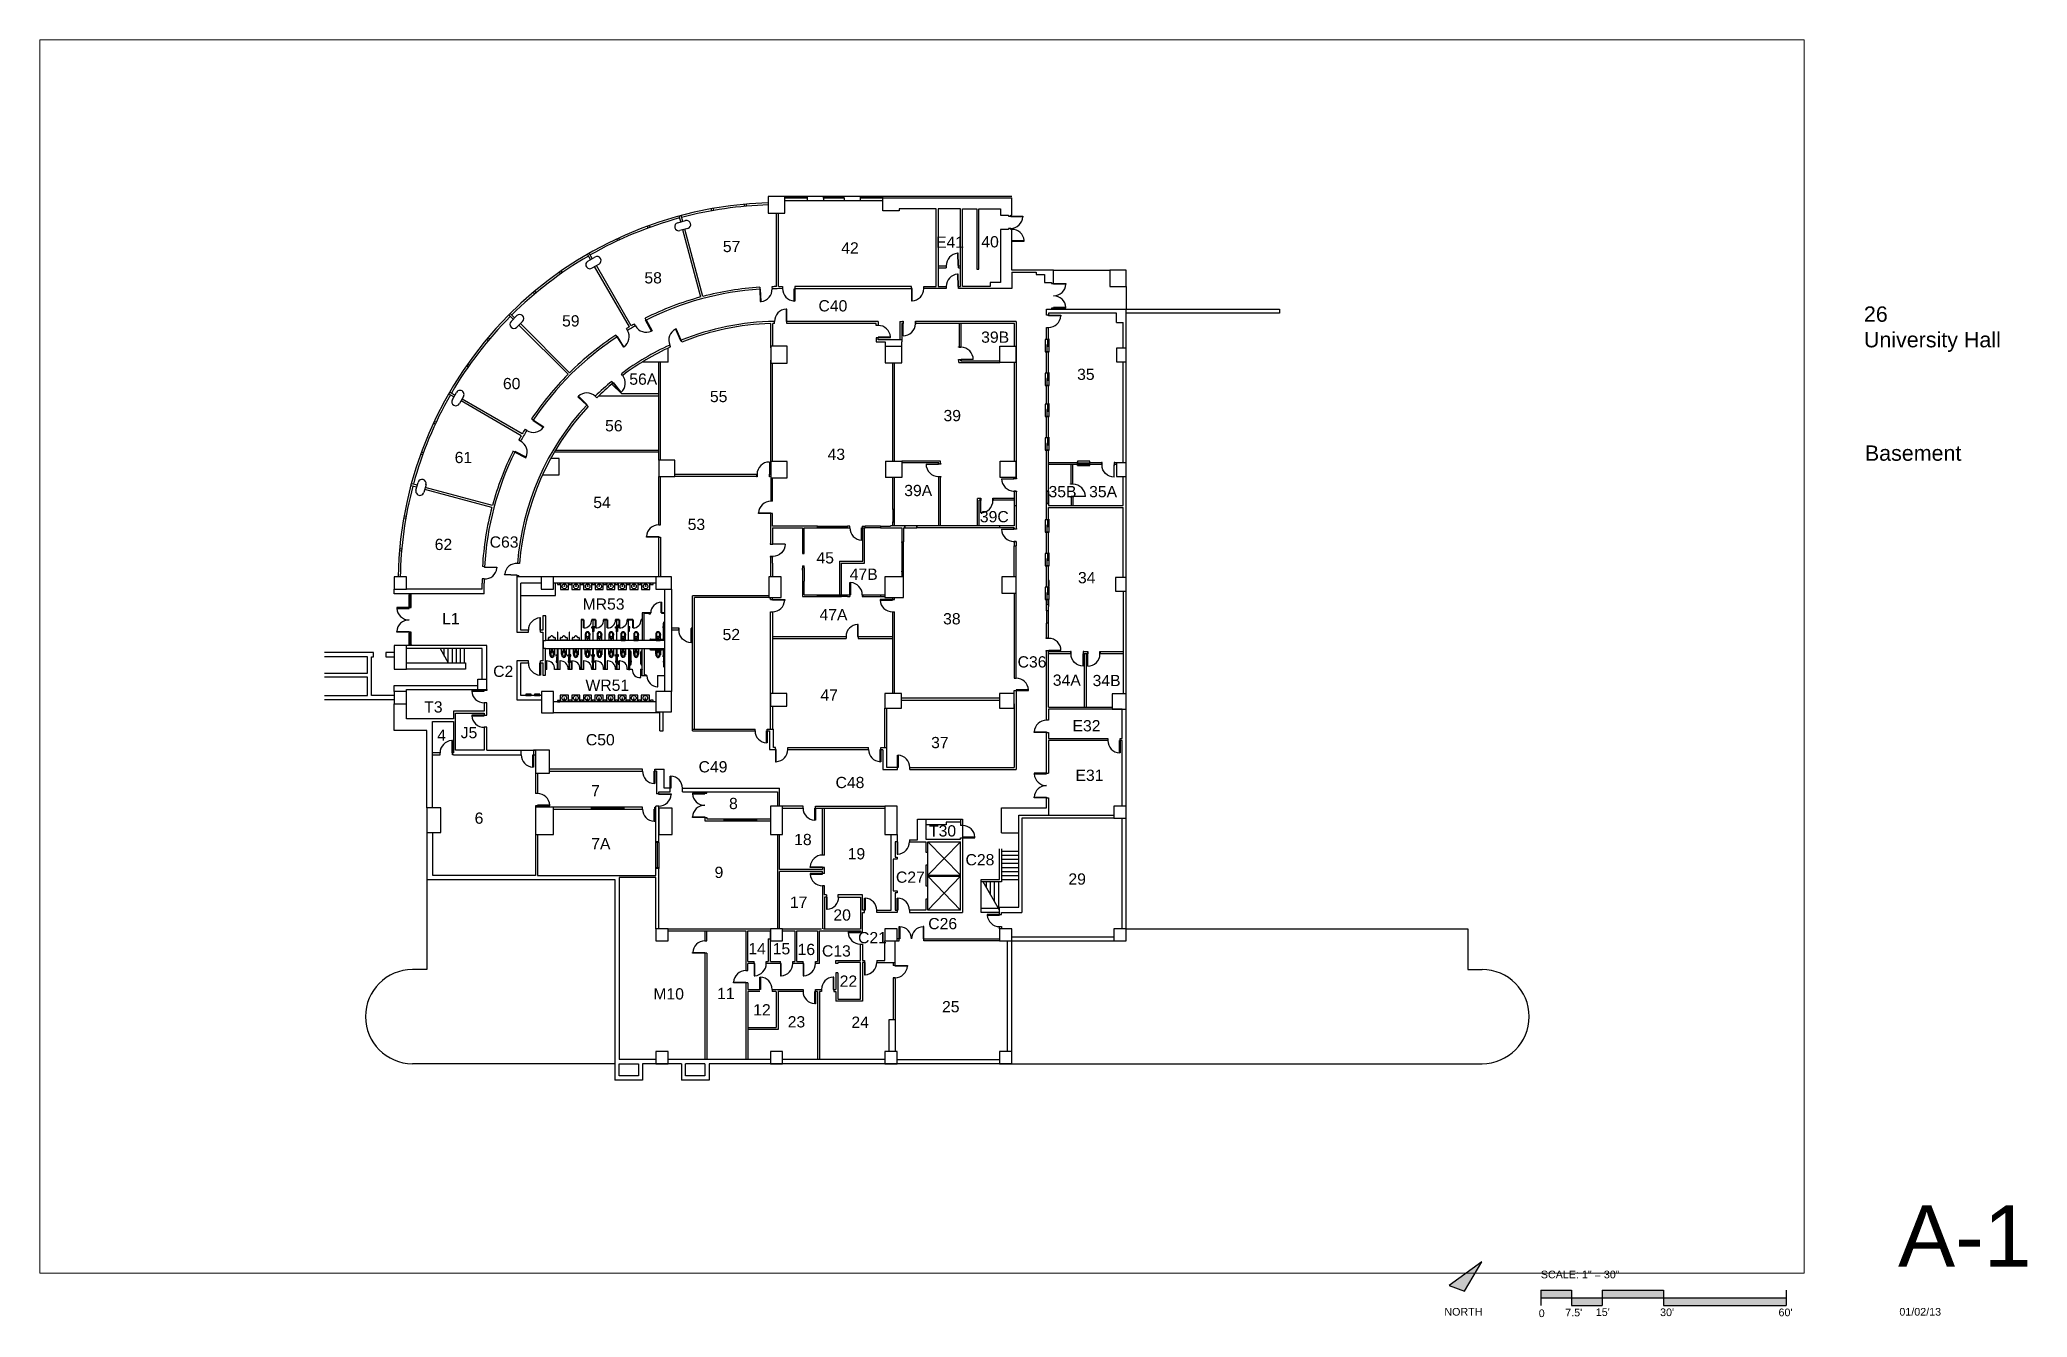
# Paper-space layout '11 x 17' of a CAD drawing. Header units: inches. Extents: x -3 to 13.2, y -1.3 to 9.1.
# The model-space entities are those that its viewports show. They can reach past a viewport. Long polylines and large blocks are cut down to what shows.
import ezdxf

# ---------------------------------------------------------------- set-up
doc = ezdxf.new("R2010")
doc.units = ezdxf.units.IN
doc.header["$LTSCALE"] = 0.375
doc.header["$MEASUREMENT"] = 0
doc.linetypes.add('CENTERX2', pattern=[4, 2.5, -0.5, 0.5, -0.5])
doc.linetypes.add('HIDDEN', pattern=[0.375, 0.25, -0.125])
doc.layers.get('DEFPOINTS').update_dxf_attribs({"linetype": 'CONTINUOUS'})
for name, color, linetype in [('A-COUNTERTOP-NEW', 112, 'CONTINUOUS'), ('A-DOOR', 4, 'CONTINUOUS'), ('A-FLOR-STRS', 4, 'CONTINUOUS'), ('A-GLAZ', 3, 'CONTINUOUS'), ('A-PFLR-TEXT', 3, 'CONTINUOUS'), ('A-ROOF-OTLN', 6, 'CONTINUOUS'), ('A-WALL', 5, 'CONTINUOUS'), ('A-WALL-JAMB', 6, 'CONTINUOUS'), ('A-WALL-NEW', 4, 'CONTINUOUS'), ('P-SANR-EQPM', 5, 'CONTINUOUS'), ('S-COLS', 6, 'CONTINUOUS')]:
    doc.layers.add(name, color=color, linetype=linetype)
doc.styles.get("Standard").update_dxf_attribs({"font": 'arial.ttf'})

psp = doc.layouts.new('11 x 17')

# ---------------------------------------------------------------- texts
at = {"layer": 'A-PFLR-TEXT', "attachment_point": 1}
for s, insert, char_height, width in [('26\\PUniversity Hall', (11.881, 6.944), 0.125, 1.21875), ('Basement', (11.889, 5.811), 0.125, 1.21875), ('A-1', (12.159, -0.383), 0.5, 0.46875), ('SCALE: 1" = 30" ', (9.248, -0.915), 0.0625, 0.96875), ('{\\fArial|b0|i0|c0|p34;NORTH}', (8.462, -1.219), 0.0625, 0.29353), ('{\\fArial|b0|i0|c0|p34;0}', (9.231, -1.231), 0.0625, 0.0381), ("7.5'", (9.447, -1.225), 0.0625, 0.09375), ("15'", (9.696, -1.222), 0.0625, 0.09375), ("30'", (10.22, -1.223), 0.0625, 0.09375), ("60'", (11.185, -1.224), 0.0625, 0.09375), ('01/02/13', (12.17, -1.219), 0.0625, 0.29353)]:
    psp.add_mtext(s, dxfattribs=dict(at, insert=insert, char_height=char_height, width=width))

msp = doc.modelspace()

# ---------------------------------------------------------------- texts
at = {"layer": 'A-PFLR-TEXT'}
for s, height, p in [('57', 33.02, (1147.1, 508.5)), ('42', 33.02, (1494.4, 504.3)), ('E41', 33.02, (1772.5, 521.2)), ('40', 33.02, (1905.4, 522.3)), ('58', 33.02, (916.9, 416.5)), ('C40', 33.02, (1427.6, 334.4)), ('59', 33.02, (675.4, 290.2)), ('39B', 33.02, (1904.9, 242.5)), ('60', 33.02, (501.9, 106.2)), ('56A', 33.02, (872.6, 119.3)), ('35', 33.02, (2186.4, 133.4)), ('55', 33.02, (1109.2, 68.3)), ('56', 33.02, (801.6, -17.5)), ('39', 33.02, (1794.4, 12.3)), ('61', 33.02, (360.3, -110.6)), ('43', 33.02, (1454.3, -101.3)), ('39A', 33.02, (1679.2, -207.5)), ('54', 33.02, (767, -242.6)), ('35B', 33.02, (2102.5, -210.8)), ('35A', 33.02, (2221.6, -210.8)), ('53', 33.02, (1043.9, -306.8)), ('39C', 33.02, (1901.1, -284.3)), ('62', 33.02, (301.7, -365.7)), ('C63', 33.02, (463, -358.7)), ('45', 33.02, (1421.7, -405.1)), ('47B', 33.02, (1519.4, -453.2)), ('34', 33.02, (2188.9, -463.3)), ('MR53', 33.02, (735.7, -540.7)), ('L1', 33.02, (323.5, -583.6)), ('47A', 33.02, (1430.6, -572)), ('38', 33.02, (1793.3, -583.9)), ('52', 33.02, (1146.2, -630.1)), ('C36', 33.02, (2011.8, -710.4)), ('C2', 33.02, (473.3, -738)), ('WR51', 33.02, (744.1, -778.9)), ('34A', 33.02, (2115.1, -764)), ('34B', 33.02, (2231.8, -765.1)), ('T3', 33.02, (271, -842.6)), ('47', 33.02, (1433.3, -807.9)), ('E32', 33.02, (2172.9, -897.8)), ('4', 33, (309.1, -925.3)), ('J5', 33.02, (378, -917.9)), ('C50', 33.02, (745.3, -938.8)), ('37', 33.02, (1758.1, -947.1)), ('C49', 33.02, (1075.9, -1018.2)), ('C48', 33.02, (1477.7, -1064.3)), ('E31', 33.02, (2181.5, -1043.1)), ('7', 33, (760.9, -1088.1)), ('8', 33, (1165.2, -1125.9)), ('6', 33, (418.9, -1168.8)), ('7A', 33.02, (760.9, -1244.1)), ('18', 33.02, (1356.3, -1231.6)), ('T30', 33.02, (1751.9, -1206.3)), ('19', 33.02, (1513.3, -1273.4)), ('C28', 33.02, (1859, -1290.9)), ('9', 33, (1122.8, -1328)), ('C27', 33.02, (1654.9, -1342)), ('29', 33.02, (2160.9, -1347.5)), ('17', 33.02, (1343.8, -1415.6)), ('20', 33.02, (1471.4, -1453.1)), ('C26', 33.02, (1749.7, -1478.4)), ('C21', 33.02, (1543.8, -1519.6)), ('14', 33.02, (1221.8, -1551.8)), ('15', 33.02, (1293.4, -1552.1)), ('16', 33.02, (1366.3, -1554.1)), ('C13', 33.02, (1437.9, -1558.5)), ('22', 33.02, (1489.9, -1647.1)), ('M10', 33.02, (943.2, -1684.5)), ('11', 33.02, (1130.3, -1683.3)), ('25', 33.02, (1790.1, -1722)), ('12', 33.02, (1236.1, -1731.3)), ('23', 33.02, (1337.4, -1766.5)), ('24', 33.02, (1524.2, -1767.7))]:
    msp.add_text(s, height=height, dxfattribs=at).set_placement(p)

# ---------------------------------------------------------------- linework, layer by layer
at = {"layer": 'A-COUNTERTOP-NEW'}
for p, q in [((2092.5, 252.2), (2092.5, 216.2)), ((2104.5, 252.2), (2092.5, 252.2)), ((2104.5, 216.2), (2104.5, 252.2)), ((2092.5, 216.2), (2104.5, 216.2)), ((2092.5, 153.2), (2092.5, 117.2)), ((2104.5, 153.2), (2092.5, 153.2)), ((2092.5, 117.2), (2104.5, 117.2)), ((2104.5, 117.2), (2104.5, 153.2)), ((2092.5, 62.2), (2092.5, 26.2)), ((2104.5, 62.2), (2092.5, 62.2)), ((2104.5, 26.2), (2104.5, 62.2)), ((2092.5, 26.2), (2104.5, 26.2)), ((2092.5, -36.8), (2092.5, -72.8)), ((2104.5, -36.8), (2092.5, -36.8)), ((2104.5, -72.8), (2104.5, -36.8)), ((2092.5, -72.8), (2104.5, -72.8)), ((2223.3, -105.4), (2187.3, -105.4)), ((2187.3, -105.4), (2187.3, -117.4)), ((2223.3, -117.4), (2223.3, -105.4)), ((2187.3, -117.4), (2223.3, -117.4)), ((2092.5, -276.8), (2092.5, -312.8)), ((2104.5, -276.8), (2092.5, -276.8)), ((2104.5, -312.8), (2104.5, -276.8)), ((2092.5, -312.8), (2104.5, -312.8)), ((2092.5, -375.9), (2092.5, -411.9)), ((2104.5, -375.9), (2092.5, -375.9)), ((2104.5, -411.9), (2104.5, -375.9)), ((2092.5, -411.9), (2104.5, -411.9)), ((2092.5, -474.9), (2092.5, -510.9)), ((2104.5, -474.9), (2092.5, -474.9)), ((2092.5, -510.9), (2104.5, -510.9)), ((2104.5, -510.9), (2104.5, -474.9))]:
    msp.add_line(p, q, dxfattribs=at)
at = {"layer": 'A-DOOR'}
for p, q in [((1991.5, 614.2), (2027.5, 614.2)), ((1991.5, 612.2), (1991.5, 614.2)), ((2027.5, 612.2), (1991.5, 612.2)), ((2027.5, 614.2), (2027.5, 612.2)), ((2031.3, 542.1), (1995.3, 541.2)), ((1995.3, 541.2), (1995.4, 539.2)), ((1995.4, 539.2), (2031.3, 540.1)), ((2031.3, 540.1), (2031.3, 542.1)), ((1837.6, 505), (1835.6, 505)), ((1835.6, 505), (1836.5, 469)), ((1836.5, 469), (1838.5, 469.1)), ((1838.5, 469.1), (1837.6, 505)), ((1837.6, 444), (1835.6, 444)), ((1835.6, 444), (1836.5, 408)), ((1838.5, 408.1), (1837.6, 444)), ((2117.5, 416.2), (2153.5, 416.2)), ((2117.5, 414.2), (2117.5, 416.2)), ((2153.5, 414.2), (2117.5, 414.2)), ((2153.5, 416.2), (2153.5, 414.2)), ((1257.4, 399.4), (1255.4, 399.3)), ((1255.4, 399.3), (1257, 363.4)), ((1257, 363.4), (1259, 363.4)), ((1259, 363.4), (1257.4, 399.4)), ((1355.9, 364.9), (1356.5, 400.9)), ((1357.9, 364.8), (1355.9, 364.9)), ((1356.5, 400.9), (1358.5, 400.8)), ((1358.5, 400.8), (1357.9, 364.8)), ((1700.5, 401.5), (1700.2, 365.5)), ((1700.2, 365.5), (1702.2, 365.4)), ((1702.5, 401.4), (1700.5, 401.5)), ((1702.2, 365.4), (1702.5, 401.4)), ((1836.5, 408), (1838.5, 408.1)), ((920.3, 308.5), (922, 309.4)), ((937.5, 276.9), (920.3, 308.5)), ((922, 309.4), (939.3, 277.8)), ((1334.5, 341.1), (1332.5, 341.1)), ((1332.5, 341.1), (1332.5, 305.1)), ((1332.5, 305.1), (1334.5, 305.1)), ((1334.5, 305.1), (1334.5, 341.1)), ((1675.9, 262.6), (1676, 298.6)), ((2102.5, 323.2), (2138.5, 323.2)), ((2102.5, 321.2), (2102.5, 323.2)), ((2138.5, 321.2), (2102.5, 321.2)), ((2153.5, 346.2), (2117.5, 346.2)), ((2117.5, 346.2), (2117.5, 344.2)), ((2117.5, 344.2), (2153.5, 344.2)), ((2138.5, 323.2), (2138.5, 321.2)), ((2153.5, 344.2), (2153.5, 346.2)), ((838.2, 261.1), (836.5, 260.1)), ((836.5, 260.1), (855.3, 229.3)), ((857, 230.4), (838.2, 261.1)), ((939.3, 277.8), (937.5, 276.9)), ((1009.7, 283.2), (1007.9, 282.4)), ((1007.9, 282.4), (1022.4, 249.5)), ((1024.3, 250.3), (1009.7, 283.2)), ((1022.4, 249.5), (1024.3, 250.3)), ((1638.8, 259.5), (1602.8, 259.2)), ((1602.8, 259.2), (1602.8, 257.2)), ((1602.8, 257.2), (1638.8, 257.5)), ((1638.8, 257.5), (1638.8, 259.5)), ((855.3, 229.3), (857, 230.4)), ((1881.8, 193.1), (1845.8, 193.2)), ((824.9, 124.4), (847.1, 96.1)), ((848.7, 97.4), (826.4, 125.6)), ((721.8, 84.2), (723.2, 85.6)), ((747.9, 59.4), (721.8, 84.2)), ((723.2, 85.6), (749.3, 60.8)), ((749.3, 60.8), (747.9, 59.4)), ((847.1, 96.1), (848.7, 97.4)), ((590.2, 13.8), (591.3, 15.4)), ((620.4, -5.8), (590.2, 13.8)), ((591.3, 15.4), (621.5, -4.1)), ((621.5, -4.1), (620.4, -5.8)), ((538, -76.7), (537.1, -78.5)), ((537.1, -78.5), (569.1, -94.8)), ((570, -93.1), (538, -76.7)), ((569.1, -94.8), (570, -93.1)), ((1283.5, -107.4), (1283.5, -143.4)), ((1743.3, -113.8), (1779.3, -113.8)), ((2295.5, -152), (2295.5, -116)), ((1964.9, -156.7), (2000.9, -156.7)), ((1903.5, -256.4), (1903.5, -220.4)), ((2210.6, -208.8), (2174.6, -208.8)), ((1251.5, -258.8), (1251.5, -256.8)), ((1251.5, -256.8), (1287.5, -256.8)), ((1287.5, -258.8), (1251.5, -258.8)), ((1287.5, -256.8), (1287.5, -258.8)), ((922.9, -327.8), (922.9, -325.8)), ((922.9, -325.8), (958.9, -325.8)), ((958.9, -327.8), (922.9, -327.8)), ((958.9, -325.8), (958.9, -327.8)), ((1329.5, -348.8), (1293.5, -348.8)), ((1554, -336.8), (1554, -300.8)), ((1554, -300.8), (1556, -300.8)), ((1556, -336.8), (1554, -336.8)), ((1556, -300.8), (1556, -336.8)), ((1964.9, -304.8), (2000.9, -304.8)), ((448.3, -416.6), (448.4, -414.6)), ((484.2, -418.4), (448.3, -416.6)), ((448.4, -414.6), (484.3, -416.4)), ((484.3, -416.4), (484.2, -418.4)), ((506.9, -438.9), (507, -436.9)), ((542.8, -440.7), (506.9, -438.9)), ((507, -436.9), (542.9, -438.7)), ((542.9, -438.7), (542.8, -440.7)), ((1520, -497.3), (1520, -461.3)), ((1520, -461.3), (1522, -461.3)), ((1522, -461.3), (1522, -497.3)), ((1292.5, -510.8), (1328.5, -510.8)), ((1292.5, -512.8), (1292.5, -510.8)), ((1328.5, -512.8), (1292.5, -512.8)), ((1328.5, -510.8), (1328.5, -512.8)), ((1522, -497.3), (1520, -497.3)), ((1644.5, -510.8), (1608.5, -510.8)), ((1608.5, -510.8), (1608.5, -512.8)), ((1608.5, -512.8), (1644.5, -512.8)), ((1644.5, -512.8), (1644.5, -510.8)), ((226.5, -534.8), (190.5, -534.8)), ((190.5, -534.8), (190.5, -536.8)), ((190.5, -536.8), (226.5, -536.8)), ((226.5, -536.8), (226.5, -534.8)), ((612.5, -564.8), (610.5, -564.8)), ((610.5, -564.8), (610.5, -600.8)), ((612.5, -600.8), (612.5, -564.8)), ((190.5, -606.8), (190.5, -604.8)), ((190.5, -604.8), (226.5, -604.8)), ((226.5, -606.8), (190.5, -606.8)), ((226.5, -604.8), (226.5, -606.8)), ((610.5, -600.8), (612.5, -600.8)), ((1054.5, -637.7), (1054.5, -601.7)), ((1544.5, -583.8), (1542.5, -583.8)), ((1542.5, -583.8), (1542.5, -619.8)), ((1542.5, -619.8), (1544.5, -619.8)), ((1544.5, -619.8), (1544.5, -583.8)), ((610.5, -732.8), (610.5, -696.8)), ((610.5, -696.8), (612.5, -696.8)), ((612.5, -696.8), (612.5, -732.8)), ((2139.1, -660.8), (2103.1, -660.8)), ((2204.5, -706.4), (2204.5, -670.4)), ((2217.5, -706.4), (2217.5, -670.4)), ((612.5, -732.8), (610.5, -732.8)), ((446.5, -777.8), (410.5, -777.8)), ((410.5, -777.8), (410.5, -779.8)), ((410.5, -779.8), (446.5, -779.8)), ((446.5, -779.8), (446.5, -777.8)), ((2043.5, -775.8), (2007.5, -775.8)), ((2007.5, -775.8), (2007.5, -777.8)), ((2007.5, -777.8), (2043.5, -777.8)), ((2043.5, -777.8), (2043.5, -775.8)), ((446.5, -849.8), (410.5, -849.8)), ((410.5, -849.8), (410.5, -851.8)), ((410.5, -851.8), (446.5, -851.8)), ((446.5, -851.8), (446.5, -849.8)), ((353.5, -924.8), (351.5, -924.8)), ((351.5, -924.8), (351.5, -960.8)), ((353.5, -960.8), (353.5, -924.8)), ((1275.5, -931.8), (1275.5, -895.8)), ((1275.5, -895.8), (1277.5, -895.8)), ((1277.5, -931.8), (1275.5, -931.8)), ((1277.5, -895.8), (1277.5, -931.8)), ((2060.5, -900.8), (2060.5, -898.8)), ((2060.5, -898.8), (2096.5, -898.8)), ((2096.5, -900.8), (2060.5, -900.8)), ((2096.5, -898.8), (2096.5, -900.8)), ((2310.5, -960.8), (2310.5, -924.8)), ((2310.5, -924.8), (2312.5, -924.8)), ((2312.5, -924.8), (2312.5, -960.8)), ((351.5, -960.8), (353.5, -960.8)), ((589.5, -1002.8), (589.5, -966.8)), ((589.5, -966.8), (591.5, -966.8)), ((591.5, -966.8), (591.5, -1002.8)), ((1301.5, -950.8), (1301.5, -986.8)), ((1303.5, -950.8), (1301.5, -950.8)), ((1301.5, -986.8), (1303.5, -986.8)), ((1303.5, -986.8), (1303.5, -950.8)), ((1608.5, -986.8), (1608.5, -950.8)), ((1608.5, -950.8), (1610.5, -950.8)), ((1610.5, -986.8), (1608.5, -986.8)), ((1610.5, -950.8), (1610.5, -986.8)), ((1659.5, -1003.8), (1659.5, -967.8)), ((1659.5, -967.8), (1661.5, -967.8)), ((1661.5, -967.8), (1661.5, -1003.8)), ((2312.5, -960.8), (2310.5, -960.8)), ((591.5, -1002.8), (589.5, -1002.8)), ((945.5, -1050.8), (945.5, -1014.8)), ((945.5, -1014.8), (947.5, -1014.8)), ((947.5, -1014.8), (947.5, -1050.8)), ((992.5, -1064.8), (992.5, -1028.8)), ((992.5, -1028.8), (994.5, -1028.8)), ((994.5, -1028.8), (994.5, -1064.8)), ((1661.5, -1003.8), (1659.5, -1003.8)), ((2096.5, -1020.8), (2060.5, -1020.8)), ((2060.5, -1020.8), (2060.5, -1022.8)), ((2060.5, -1022.8), (2096.5, -1022.8)), ((2096.5, -1022.8), (2096.5, -1020.8)), ((947.5, -1050.8), (945.5, -1050.8)), ((959.5, -1080.8), (995.5, -1080.8)), ((959.5, -1082.8), (959.5, -1080.8)), ((995.5, -1082.8), (959.5, -1082.8)), ((994.5, -1064.8), (992.5, -1064.8)), ((995.5, -1080.8), (995.5, -1082.8)), ((1093.9, -1078.7), (1057.9, -1078.7)), ((1057.9, -1078.7), (1057.9, -1080.7)), ((1057.9, -1080.7), (1093.9, -1080.7)), ((1093.9, -1080.7), (1093.9, -1078.7)), ((2060.5, -1092.8), (2060.5, -1090.8)), ((2060.5, -1090.8), (2096.5, -1090.8)), ((2096.5, -1092.8), (2060.5, -1092.8)), ((2096.5, -1090.8), (2096.5, -1092.8)), ((639.5, -1114.3), (603.5, -1114.3)), ((603.5, -1114.3), (603.5, -1116.3)), ((603.5, -1116.3), (639.5, -1116.3)), ((639.5, -1116.3), (639.5, -1114.3)), ((945.5, -1161.8), (945.5, -1125.8)), ((945.5, -1125.8), (947.5, -1125.8)), ((947.5, -1161.8), (945.5, -1161.8)), ((947.5, -1125.8), (947.5, -1161.8)), ((1057.9, -1150.7), (1057.9, -1148.7)), ((1057.9, -1148.7), (1093.9, -1148.7)), ((1093.9, -1150.7), (1057.9, -1150.7)), ((1093.9, -1148.7), (1093.9, -1150.7)), ((1416.5, -1158.8), (1416.5, -1122.8)), ((1416.5, -1122.8), (1418.5, -1122.8)), ((1418.5, -1158.8), (1416.5, -1158.8)), ((1418.5, -1122.8), (1418.5, -1158.8)), ((1658.5, -1221.8), (1658.5, -1257.8)), ((1660.5, -1221.8), (1658.5, -1221.8)), ((1660.5, -1257.8), (1660.5, -1221.8)), ((1886.5, -1207.8), (1850.5, -1207.8)), ((1850.5, -1207.8), (1850.5, -1209.8)), ((1850.5, -1209.8), (1886.5, -1209.8)), ((1886.5, -1209.8), (1886.5, -1207.8)), ((1658.5, -1257.8), (1660.5, -1257.8)), ((1403.4, -1296.8), (1403.4, -1294.8)), ((1403.4, -1294.8), (1439.4, -1294.8)), ((1439.4, -1296.8), (1403.4, -1296.8)), ((1439.4, -1314.8), (1403.4, -1314.8)), ((1403.4, -1314.8), (1403.4, -1316.8)), ((1403.4, -1316.8), (1439.4, -1316.8)), ((1439.4, -1294.8), (1439.4, -1296.8)), ((1439.4, -1316.8), (1439.4, -1314.8)), ((1451.4, -1383.8), (1451.4, -1419.8)), ((1453.4, -1383.8), (1451.4, -1383.8)), ((1453.4, -1419.8), (1453.4, -1383.8)), ((1562.5, -1422.8), (1562.5, -1386.8)), ((1562.5, -1386.8), (1564.5, -1386.8)), ((1564.5, -1386.8), (1564.5, -1422.8)), ((1658.5, -1422.8), (1658.5, -1386.8)), ((1658.5, -1386.8), (1660.5, -1386.8)), ((1660.5, -1386.8), (1660.5, -1422.8)), ((1451.4, -1419.8), (1453.4, -1419.8)), ((1564.5, -1422.8), (1562.5, -1422.8)), ((1660.5, -1422.8), (1658.5, -1422.8)), ((1958.5, -1434.8), (1922.5, -1434.8)), ((1922.5, -1434.8), (1922.5, -1436.8)), ((1922.5, -1436.8), (1958.5, -1436.8)), ((1958.5, -1436.8), (1958.5, -1434.8)), ((1550.5, -1485.8), (1514.5, -1485.8)), ((1514.5, -1485.8), (1514.5, -1487.8)), ((1514.5, -1487.8), (1550.5, -1487.8)), ((1550.5, -1487.8), (1550.5, -1485.8)), ((1664.5, -1506.8), (1664.5, -1470.8)), ((1664.5, -1470.8), (1666.5, -1470.8)), ((1666.5, -1506.8), (1664.5, -1506.8)), ((1666.5, -1470.8), (1666.5, -1506.8)), ((1736.5, -1470.8), (1734.5, -1470.8)), ((1734.5, -1470.8), (1734.5, -1506.8)), ((1734.5, -1506.8), (1736.5, -1506.8)), ((1736.5, -1506.8), (1736.5, -1470.8)), ((1058.5, -1548.8), (1058.5, -1546.8)), ((1058.5, -1546.8), (1094.5, -1546.8)), ((1094.5, -1548.8), (1058.5, -1548.8)), ((1094.5, -1546.8), (1094.5, -1548.8)), ((1238.5, -1578.8), (1238.5, -1614.8)), ((1240.5, -1578.8), (1238.5, -1578.8)), ((1238.5, -1614.8), (1240.5, -1614.8)), ((1240.5, -1614.8), (1240.5, -1578.8)), ((1255.6, -1654.8), (1255.6, -1618.8)), ((1255.6, -1618.8), (1257.6, -1618.8)), ((1257.6, -1618.8), (1257.6, -1654.8)), ((1316.5, -1578.8), (1316.5, -1614.8)), ((1318.5, -1578.8), (1316.5, -1578.8)), ((1316.5, -1614.8), (1318.5, -1614.8)), ((1318.5, -1614.8), (1318.5, -1578.8)), ((1382.5, -1578.8), (1382.5, -1614.8)), ((1384.5, -1578.8), (1382.5, -1578.8)), ((1382.5, -1614.8), (1384.5, -1614.8)), ((1384.5, -1614.8), (1384.5, -1578.8)), ((1472.5, -1618.8), (1470.5, -1618.8)), ((1470.5, -1618.8), (1470.5, -1654.8)), ((1472.5, -1654.8), (1472.5, -1618.8)), ((1562.5, -1575.8), (1562.5, -1611.8)), ((1564.5, -1575.8), (1562.5, -1575.8)), ((1562.5, -1611.8), (1564.5, -1611.8)), ((1564.5, -1611.8), (1564.5, -1575.8)), ((1652.5, -1584.5), (1688.5, -1584.5)), ((1652.5, -1586.5), (1652.5, -1584.5)), ((1688.5, -1586.5), (1652.5, -1586.5)), ((1688.5, -1584.5), (1688.5, -1586.5)), ((1178.5, -1635.8), (1178.5, -1633.8)), ((1178.5, -1633.8), (1214.5, -1633.8)), ((1214.5, -1635.8), (1178.5, -1635.8)), ((1214.5, -1633.8), (1214.5, -1635.8)), ((1257.6, -1654.8), (1255.6, -1654.8)), ((1416.5, -1696.8), (1416.5, -1660.8)), ((1416.5, -1660.8), (1418.5, -1660.8)), ((1418.5, -1660.8), (1418.5, -1696.8)), ((1470.5, -1654.8), (1472.5, -1654.8)), ((1418.5, -1696.8), (1416.5, -1696.8))]:
    msp.add_line(p, q, dxfattribs=at)
for points in [[(1675.9, 262.6, 0.414213), (1712, 298.5)], [(1881.8, 193.1, 0.414213), (1845.8, 229.2)], [(1283.5, -107.4, 0.414213), (1247.5, -143.4)], [(1743.3, -113.8, 0.414213), (1779.3, -149.8)], [(2295.5, -152, -0.414213), (2259.5, -116)], [(1964.9, -156.7, 0.414213), (2000.9, -192.7)], [(2210.6, -208.8, 0.414213), (2174.6, -172.8)], [(1903.5, -256.4, 0.414213), (1939.5, -220.4)], [(1329.5, -348.8, -0.414213), (1293.5, -384.8)], [(1964.9, -304.8, 0.414213), (2000.8, -340.8)], [(1054.5, -637.7, -0.414213), (1018.5, -601.7)], [(2139.1, -660.8, 0.414213), (2103.1, -624.8)], [(2204.5, -706.4, -0.414213), (2168.5, -670.4)], [(2217.5, -706.4, 0.414213), (2253.5, -670.4)]]:
    msp.add_lwpolyline(points, format="xyb", dxfattribs=at)
for centre, start, end in [((1991.5, 614.2), 270.01585, 356.83111), ((1995.4, 539.2), 4.58849, 91.40375), ((1838.5, 469.1), 94.58848, 181.40374), ((1838.5, 408.1), 94.58848, 181.40374), ((2117.5, 416.2), 270.01585, 356.83111), ((1255.4, 399.3), 275.81032, 2.62558), ((1358.5, 400.8), 179.04851, 265.86377), ((1700.5, 401.5), 272.72463, 359.53989), ((2117.5, 344.2), 3.16889, 89.98415), ((922, 309.4), 208.59625, 295.41151), ((1334.5, 305.1), 93.18853, 180.00379), ((1602.8, 257.2), 3.71551, 90.53077), ((2102.5, 323.2), 270.01585, 356.83111), ((836.5, 260.1), 304.58849, 31.40375), ((1024.3, 250.3), 117.07667, 203.89193), ((824.9, 124.4), 311.42085, 38.23611), ((747.9, 59.4), 46.47925, 133.29451), ((537.1, -78.5), 336.11598, 62.93124), ((591.3, 15.4), 237.09084, 323.9061), ((1287.5, -258.8), 90, 176.81526), ((958.9, -327.8), 90, 176.81526), ((1556, -300.8), 180, 266.81526), ((542.8, -440.7), 87.09084, 173.9061), ((448.4, -414.6), 267.09084, 353.9061), ((1520, -497.3), 0, 86.81526), ((1292.5, -510.8), 270.01585, 356.83112), ((1644.5, -510.8), 183.16888, 269.98415), ((226.5, -606.8), 89.98415, 176.79941), ((226.5, -534.8), 183.13719, 269.95245), ((612.5, -600.8), 93.18474, 180), ((1544.5, -619.8), 93.18474, 180), ((612.5, -696.8), 180, 266.81526), ((2007.5, -777.8), 3.16889, 89.98415), ((446.5, -777.8), 183.18474, 270), ((446.5, -849.8), 183.18474, 270), ((2096.5, -900.8), 90.01585, 176.83111), ((353.5, -960.8), 93.18474, 180), ((1277.5, -895.8), 180, 266.81526), ((2312.5, -924.8), 180.01585, 266.83111), ((591.5, -966.8), 180, 266.81526), ((1301.5, -950.8), 273.18474, 360), ((1610.5, -950.8), 180, 266.81526), ((1659.5, -1003.8), 0, 86.81526), ((947.5, -1014.8), 180, 266.81526), ((992.5, -1064.8), 359.99999, 86.81525), ((2096.5, -1020.8), 183.16889, 269.98415), ((603.5, -1116.3), 3.18473, 89.99999), ((959.5, -1080.8), 269.99999, 356.81525), ((1093.9, -1078.7), 183.18475, 270.00001), ((2096.5, -1092.8), 90.01585, 176.83111), ((947.5, -1125.8), 180, 266.81526), ((1093.9, -1150.7), 89.99999, 176.81525), ((1418.5, -1122.8), 180, 266.81526), ((1658.5, -1221.8), 273.18474, 0), ((1850.5, -1209.8), 3.18474, 90), ((1439.4, -1296.8), 90, 176.81526), ((1439.4, -1314.8), 183.18474, 270), ((1451.4, -1383.8), 273.18474, 0), ((1562.5, -1422.8), 0, 86.81526), ((1658.5, -1422.8), 0, 86.81526), ((1958.5, -1434.8), 183.18474, 270), ((1094.5, -1548.8), 90, 176.81526), ((1550.5, -1485.8), 183.18474, 270), ((1664.5, -1506.8), 0, 86.81526), ((1736.5, -1506.8), 93.18474, 180), ((1214.5, -1635.8), 90, 176.81526), ((1238.5, -1578.8), 273.18474, 0), ((1255.6, -1654.8), 0, 86.81526), ((1316.5, -1578.8), 273.18474, 0), ((1382.5, -1578.8), 273.18474, 0), ((1472.5, -1654.8), 93.18474, 180), ((1562.5, -1575.8), 273.18474, 0), ((1652.5, -1584.5), 270, 356.81526), ((1418.5, -1660.8), 180, 266.81526)]:
    msp.add_arc(centre, 36, start, end, dxfattribs=at)
at = {"layer": 'A-FLOR-STRS'}
for p, q in [((317.5, -654.8), (341.5, -696.8)), ((329.5, -677.1), (329.5, -654.8)), ((341.5, -696.8), (341.5, -654.8)), ((353.5, -696.8), (353.5, -654.8)), ((365.5, -696.8), (365.5, -654.8)), ((377.5, -696.8), (377.5, -654.8)), ((389.5, -696.8), (389.5, -654.8)), ((1964.5, -1248.8), (2015.5, -1248.8)), ((1964.5, -1260.8), (2015.5, -1260.8)), ((1964.5, -1272.8), (2015.5, -1272.8)), ((1958.5, -1422.8), (1910.5, -1338.8)), ((1919.5, -1338.8), (1919.5, -1354.6)), ((1931.5, -1338.8), (1931.5, -1375.6)), ((1943.5, -1338.8), (1943.5, -1396.6)), ((1955.5, -1338.8), (1955.5, -1417.6)), ((1964.5, -1284.8), (2015.5, -1284.8)), ((1964.5, -1296.8), (2015.5, -1296.8)), ((1964.5, -1308.8), (2015.5, -1308.8)), ((1964.5, -1320.8), (2015.5, -1320.8)), ((1964.5, -1332.8), (2015.5, -1332.8))]:
    msp.add_line(p, q, dxfattribs=at)
at = {"layer": 'A-GLAZ'}
for p, q in [((1392.5, 671.2), (1330.5, 671.2)), ((1392.5, 669.2), (1330.5, 669.2)), ((1392.5, 667.2), (1330.5, 667.2)), ((1500.5, 671.2), (1444.5, 671.2)), ((1500.5, 669.2), (1444.5, 669.2)), ((1500.5, 667.2), (1444.5, 667.2)), ((1614.5, 671.2), (1552.5, 671.2)), ((1614.5, 669.2), (1552.5, 669.2)), ((1614.5, 667.2), (1552.5, 667.2)), ((1427, -295.8), (1511, -295.8)), ((1511, -298.3), (1427, -298.3)), ((1427, -300.8), (1511, -300.8)), ((1672.5, -343.8), (1672.5, -427.8)), ((1675, -343.8), (1675, -427.8)), ((1677.5, -427.8), (1677.5, -343.8)), ((226.5, -531.8), (226.5, -496.8)), ((229.5, -496.8), (229.5, -531.8)), ((232.5, -531.8), (232.5, -496.8)), ((226.5, -642.8), (226.5, -609.8)), ((229.5, -609.8), (229.5, -642.8)), ((232.5, -642.8), (232.5, -609.8)), ((761.6, -1125.8), (761.6, -1119.8)), ((761.6, -1122.8), (857.6, -1122.8)), ((857.6, -1125.8), (857.6, -1119.8)), ((1150.5, -1160.5), (1150.5, -1154.5)), ((1150.5, -1157.5), (1246.5, -1157.5)), ((1246.5, -1160.5), (1246.5, -1154.5)), ((950.5, -1297.7), (950.5, -1223.7)), ((955, -1297.7), (955, -1223.7)), ((959.5, -1223.7), (959.5, -1297.7))]:
    msp.add_line(p, q, dxfattribs=at)
for points in [[(2097.5, 216.2), (2099, 216.2), (2099, 236.2), (2097.5, 236.2)], [(2099.5, 232.2), (2101, 232.2), (2101, 252.2), (2099.5, 252.2)], [(2097.5, 117.2), (2099, 117.2), (2099, 137.2), (2097.5, 137.2)], [(2099.5, 133.2), (2101, 133.2), (2101, 153.2), (2099.5, 153.2)], [(2099.5, 42.2), (2101, 42.2), (2101, 62.2), (2099.5, 62.2)], [(2097.5, 26.2), (2099, 26.2), (2099, 46.2), (2097.5, 46.2)], [(2097.5, -72.8), (2099, -72.8), (2099, -52.8), (2097.5, -52.8)], [(2099.5, -56.8), (2101, -56.8), (2101, -36.8), (2099.5, -36.8)], [(2187.3, -110.4), (2187.3, -111.9), (2207.3, -111.9), (2207.3, -110.4)], [(2203.3, -112.4), (2203.3, -113.9), (2223.3, -113.9), (2223.3, -112.4)], [(2099.5, -296.8), (2101, -296.8), (2101, -276.8), (2099.5, -276.8)], [(2097.5, -312.8), (2099, -312.8), (2099, -292.8), (2097.5, -292.8)], [(2097.5, -411.9), (2099, -411.9), (2099, -391.9), (2097.5, -391.9)], [(2099.5, -395.9), (2101, -395.9), (2101, -375.9), (2099.5, -375.9)], [(2097.5, -510.9), (2099, -510.9), (2099, -490.9), (2097.5, -490.9)], [(2099.5, -494.9), (2101, -494.9), (2101, -474.9), (2099.5, -474.9)]]:
    msp.add_lwpolyline(points, close=True, dxfattribs=at)
for radius, start, end in [(1116, 91.54039, 179.07583), (1110, 91.54872, 104.84515), (1110, 105.15485, 119.84515), (1110, 120.15485, 134.84515), (1110, 135.15485, 149.84515), (1110, 150.15485, 164.84515), (1110, 165.15485, 179.07084)]:
    msp.add_arc((1310.5, -462.8), radius, start, end, dxfattribs=at)
at = {"layer": 'A-ROOF-OTLN', "linetype": 'HIDDEN', "ltscale": 0.5}
for p, q in [((2117.5, 455.2), (2282.5, 455.2)), ((2330.5, 407.2), (2330.5, 341.2)), ((278.5, -1332.8), (278.5, -1596.8)), ((2330.5, -1476.8), (3332.5, -1476.8)), ((3332.5, -1476.8), (3332.5, -1596.8)), ((278.5, -1596.8), (236.5, -1596.8)), ((3332.5, -1596.8), (3374.5, -1596.8)), ((830.5, -1872.8), (236.5, -1872.8)), ((1994.5, -1872.8), (3374.5, -1872.8))]:
    msp.add_line(p, q, dxfattribs=at)
for centre, start, end in [((236.5, -1734.8), 90, 270), ((3374.5, -1734.8), 270, 90)]:
    msp.add_arc(centre, 138, start, end, dxfattribs=at)
at = {"layer": 'A-WALL'}
for p, q in [((1394.5, 659.2), (1328.5, 659.2)), ((1394.5, 671.2), (1394.5, 667.2)), ((1442.5, 671.2), (1394.5, 671.2)), ((1394.5, 667.2), (1394.5, 659.2)), ((1442.5, 659.2), (1394.5, 659.2)), ((1442.5, 667.2), (1442.5, 671.2)), ((1442.5, 667.2), (1442.5, 659.2)), ((1502.5, 659.2), (1442.5, 659.2)), ((1502.5, 667.2), (1502.5, 671.2)), ((1550.5, 671.2), (1502.5, 671.2)), ((1502.5, 667.2), (1502.5, 659.2)), ((1550.5, 659.2), (1502.5, 659.2)), ((1550.5, 667.2), (1550.5, 671.2)), ((1550.5, 659.2), (1550.5, 667.2)), ((1616.5, 659.2), (1550.5, 659.2)), ((1994.5, 671.2), (1616.5, 671.2)), ((1616.5, 629.2), (1616.5, 671.2)), ((1994.5, 667.2), (1616.5, 667.2)), ((1994.5, 617.2), (1994.5, 668.2)), ((1023.4, 597), (1018.7, 614.4)), ((1029.2, 598.5), (1024.5, 615.9)), ((1304.5, 407.2), (1304.5, 623.2)), ((1310.5, 407.2), (1310.5, 623.2)), ((1664.5, 629.2), (1616.5, 629.2)), ((1772.5, 635.2), (1664.5, 635.2)), ((1664.5, 635.2), (1664.5, 629.2)), ((1772.5, 407.2), (1772.5, 635.2)), ((1844.5, 635.2), (1778.5, 635.2)), ((1778.5, 635.2), (1778.5, 407.2)), ((1844.5, 407.2), (1844.5, 635.2)), ((1850.5, 407.2), (1850.5, 635.2)), ((1850.5, 635.2), (1892.5, 635.2)), ((1892.5, 635.2), (1892.5, 458.2)), ((1898.5, 458.2), (1898.5, 635.2)), ((1898.5, 635.2), (1961.5, 635.2)), ((1961.5, 635.2), (1961.5, 617.2)), ((1961.5, 617.2), (1985.5, 617.2)), ((1985.5, 617.2), (1985.5, 614.2)), ((1985.5, 614.2), (1991.5, 614.2)), ((1991.5, 617.2), (1994.5, 617.2)), ((1991.5, 614.2), (1991.5, 617.2)), ((1082.4, 376.7), (1029.6, 573.8)), ((1088.2, 378.3), (1035.4, 575.4)), ((1985.5, 575.2), (1961.5, 575.2)), ((1961.5, 575.2), (1961.5, 419.2)), ((1985.5, 578.2), (1985.5, 575.2)), ((1991.5, 578.2), (1985.5, 578.2)), ((1991.5, 575.2), (1991.5, 578.2)), ((1994.5, 575.2), (1991.5, 575.2)), ((1994.5, 455.2), (1994.5, 575.2)), ((758.9, 486.6), (749.9, 502.2)), ((764.1, 489.6), (755.1, 505.2)), ((878.1, 292.1), (776.1, 468.8)), ((1778.5, 468.2), (1802.5, 468.2)), ((1802.5, 468.2), (1802.5, 462.2)), ((1838.5, 462.2), (1838.5, 468.2)), ((1838.5, 468.2), (1844.5, 468.2)), ((872.9, 289.1), (770.9, 465.8)), ((1778.5, 462.2), (1802.5, 462.2)), ((1838.5, 462.2), (1844.5, 462.2)), ((1892.5, 458.2), (1898.5, 458.2)), ((1931.5, 419.2), (1931.5, 407.2)), ((1961.5, 419.2), (1931.5, 419.2)), ((2117.5, 455.2), (1994.5, 455.2)), ((1994.5, 449.2), (1994.5, 401.2)), ((1994.5, 449.2), (2066.5, 449.2)), ((2066.5, 449.2), (2066.5, 443.2)), ((2066.5, 443.2), (2090.5, 443.2)), ((2090.5, 443.2), (2090.5, 419.2)), ((2090.5, 419.2), (2111.5, 419.2)), ((2111.5, 419.2), (2111.5, 416.2)), ((2111.5, 416.2), (2117.5, 416.2)), ((2117.5, 416.2), (2117.5, 455.2)), ((1255.1, 405.4), (1255.4, 399.4)), ((1291.1, 407), (1291.3, 401)), ((1310.5, 407.2), (1322.5, 407.2)), ((1322.5, 407.2), (1322.5, 401.2)), ((1700.5, 407.2), (1358.5, 407.2)), ((1358.5, 407.2), (1358.5, 401.2)), ((1358.5, 401.2), (1700.5, 401.2)), ((1700.5, 401.2), (1700.5, 407.2)), ((1736.5, 407.2), (1772.5, 407.2)), ((1736.5, 401.2), (1736.5, 407.2)), ((1802.5, 401.2), (1736.5, 401.2)), ((1778.5, 407.2), (1802.5, 407.2)), ((1802.5, 407.2), (1802.5, 401.2)), ((1838.5, 407.2), (1844.5, 407.2)), ((1838.5, 401.2), (1838.5, 407.2)), ((1994.5, 401.2), (1838.5, 401.2)), ((1931.5, 407.2), (1850.5, 407.2)), ((531.9, 311.5), (519.2, 324.2)), ((536.2, 315.7), (523.5, 328.4)), ((693.2, 150.2), (548.9, 294.5)), ((697.4, 154.5), (553.2, 298.7)), ((890.4, 292.2), (887.6, 297.5)), ((922.2, 309), (919.4, 314.3)), ((1287.5, 227.2), (1287.5, 298.8)), ((1293.5, 232.1), (1293.5, 299)), ((1298.5, 299.1), (1298.5, 305.1)), ((1602.5, 305.2), (1334.5, 305.2)), ((1334.5, 299.2), (1334.5, 305.2)), ((1596.5, 299.2), (1334.5, 299.2)), ((1596.5, 293.2), (1596.5, 299.2)), ((1602.5, 293.2), (1596.5, 293.2)), ((1602.5, 305.2), (1602.5, 293.2)), ((2007.5, 305.2), (1712, 305.2)), ((2003, 299.2), (1712, 299.2)), ((1840, 299.2), (1840, 229.4)), ((1845, 299.2), (1845, 229.4)), ((2002.5, 232.2), (2002.5, 299.2)), ((2007.5, 305.2), (2007.5, -156.5)), ((2096.5, 341.2), (2330.5, 341.2)), ((2096.5, 323.2), (2096.5, 341.2)), ((2102.5, 323.2), (2096.5, 323.2)), ((2301.5, 329.2), (2102.5, 329.2)), ((2102.5, 329.2), (2102.5, 323.2)), ((2117.5, 344.2), (2111.5, 344.2)), ((2111.5, 344.2), (2111.5, 341.2)), ((2117.5, 341.2), (2117.5, 344.2)), ((2301.5, 301.7), (2301.5, 329.2)), ((2301.5, 301.7), (2321.5, 301.7)), ((2321.5, 226.7), (2321.5, 301.7)), ((2330.5, -1512.8), (2330.5, 341.2)), ((2330.5, 341.2), (2780.5, 341.2)), ((2780.5, 329.2), (2330.5, 329.2)), ((2780.5, 341.2), (2780.5, 329.2)), ((836.7, 259.7), (833.5, 264.8)), ((867.2, 278.8), (864.1, 283.9)), ((993.7, 230.2), (991.3, 235.7)), ((1026.8, 244.4), (1024.4, 249.9)), ((1596.5, 257.2), (1596.5, 245.2)), ((1602.5, 257.2), (1596.5, 257.2)), ((1596.5, 245.2), (1623.2, 245.2)), ((1602.5, 251.2), (1602.5, 257.2)), ((1672, 251.2), (1602.5, 251.2)), ((1623.2, 245.2), (1623.2, 231.2)), ((1672, 231.2), (1672, 245.2)), ((2096.5, 252.2), (2096.5, 287.2)), ((2096.5, 287.2), (2102.5, 287.2)), ((2102.5, 252.2), (2102.5, 287.2)), ((958.9, -101.8), (958.9, 185.9)), ((963.9, -101.8), (963.9, 185.9)), ((1287.5, -108.8), (1287.5, 191.2)), ((1292.5, -106.1), (1292.5, 182.9)), ((1645.5, -104.8), (1645.5, 183.2)), ((1650.5, -104.8), (1650.5, 183.2)), ((1839.5, 184.2), (1839.5, 192.9)), ((1839.5, 184.2), (1960, 184.2)), ((1845, 189.2), (1960, 189.2)), ((2003, -104.8), (2003, 184.2)), ((2096.5, 153.2), (2096.5, 216.2)), ((2102.5, 153.2), (2102.5, 216.2)), ((2321.5, -109.8), (2321.5, 186.2)), ((824.9, 124.4), (821.1, 129.1)), ((850.9, 92.2), (821.6, 121.4)), ((853.1, 146.7), (849.4, 151.4)), ((2096.5, 62.2), (2096.5, 117.2)), ((2102.5, 62.2), (2102.5, 117.2)), ((358.1, 83.6), (342.5, 92.6)), ((361.1, 88.8), (345.5, 97.8)), ((555.5, -30.4), (378.9, 71.6)), ((558.5, -25.2), (381.9, 76.8)), ((751.9, 55.5), (747.6, 59.7)), ((777, 81.3), (772.7, 85.5)), ((958.9, 86.2), (782, 86.2)), ((958.9, 92.2), (850.9, 92.2)), ((591, 15.6), (586, 18.8)), ((2096.5, -36.8), (2096.5, 26.2)), ((2102.5, -36.8), (2102.5, 26.2)), ((553.4, -46.4), (548.1, -43.6)), ((571.7, -14.8), (566.7, -11.6)), ((536.8, -78.3), (531.4, -75.5)), ((958.9, -78.8), (652.3, -78.8)), ((958.9, -73.8), (655.2, -73.8)), ((1785.5, -104.7), (1672.2, -104.7)), ((1780.5, -109.8), (1672.2, -109.8)), ((1780.5, -113.5), (1780.5, -109.8)), ((1785.5, -113.5), (1785.5, -104.8)), ((2096.5, -192.8), (2096.5, -72.8)), ((2102.5, -192.8), (2102.5, -72.8)), ((2187.3, -109.9), (2102.5, -109.9)), ((2187.3, -114.9), (2102.5, -114.9)), ((2168.5, -172.6), (2168.5, -114.9)), ((2173.5, -172.6), (2173.5, -114.9)), ((2259.2, -109.9), (2223.3, -109.9)), ((2259.2, -114.9), (2223.3, -114.9)), ((2301.5, -109.8), (2295.8, -109.8)), ((2301.5, -114.9), (2295.8, -114.9)), ((250.7, -175.7), (233.3, -171.1)), ((958.9, -291.8), (958.9, -149.8)), ((963.9, -291.8), (963.9, -149.8)), ((1247.2, -144.3), (1006.5, -144.3)), ((1247.2, -149.8), (1006.5, -149.8)), ((1287.5, -144.8), (1287.5, -222.8)), ((1292.5, -222.8), (1292.5, -154.1)), ((1645.5, -247.2), (1645.5, -152.8)), ((1650.5, -247.2), (1650.5, -152.8)), ((1780.5, -294.8), (1780.5, -150.3)), ((1785.5, -294.8), (1785.5, -150.3)), ((2001.5, -152.8), (2001.5, -156.5)), ((2321.5, -234.8), (2321.5, -150.3)), ((249.1, -181.5), (231.7, -176.9)), ((469.3, -240.6), (272.3, -187.8)), ((470.9, -234.8), (273.8, -182)), ((1292.5, -222.8), (1287.5, -222.8)), ((1894.5, -294.8), (1894.5, -214.8)), ((1903.2, -214.8), (1894.5, -214.8)), ((1899.5, -294.8), (1899.5, -219.8)), ((1903.2, -219.8), (1899.5, -219.8)), ((2001.5, -214.8), (1939.7, -214.8)), ((2001.5, -219.8), (1939.7, -219.8)), ((2001.5, -193), (2001.5, -234.8)), ((2007.5, -193), (2007.5, -234.8)), ((2096.5, -192.8), (2102.5, -192.8)), ((2096.5, -276.8), (2096.5, -228.8)), ((2096.5, -228.8), (2102.5, -228.8)), ((2102.5, -228.8), (2102.5, -234.8)), ((2168.5, -209.1), (2168.5, -234.8)), ((2173.5, -209.1), (2173.5, -234.8)), ((1292.5, -258.8), (1287.5, -258.8)), ((1287.5, -348.6), (1287.5, -258.8)), ((1292.5, -295.8), (1292.5, -258.8)), ((1645.5, -247.2), (1650.5, -247.2)), ((1645.5, -294.8), (1645.5, -283.2)), ((1645.5, -283.2), (1650.5, -283.2)), ((1650.5, -294.8), (1650.5, -283.2)), ((2001.5, -234.8), (2001.5, -294.8)), ((2001.5, -235), (2007.5, -235)), ((2007.5, -234.8), (2007.5, -304.6)), ((2102.5, -234.8), (2321.5, -234.8)), ((2102.5, -276.8), (2102.5, -240.8)), ((2102.5, -240.8), (2321.5, -240.8)), ((2321.5, -446.1), (2321.5, -240.8)), ((958.9, -291.8), (963.9, -291.8)), ((958.9, -444.8), (958.9, -327.8)), ((958.9, -327.8), (964.5, -327.8)), ((964.5, -327.8), (964.5, -444.8)), ((1287.5, -348.6), (1292.5, -348.6)), ((1425, -295.8), (1292.5, -295.8)), ((1292.5, -300.8), (1380.5, -300.8)), ((1292.5, -300.8), (1292.5, -348.6)), ((1380.5, -300.8), (1380.5, -375.8)), ((1385.5, -375.8), (1385.5, -300.8)), ((1385.5, -300.8), (1425, -300.8)), ((1425, -300.8), (1425, -295.8)), ((1513, -300.8), (1513, -295.8)), ((1520, -295.8), (1513, -295.8)), ((1513, -300.8), (1520, -300.8)), ((1520, -300.8), (1520, -295.8)), ((1556, -295.8), (1556, -300.8)), ((1556, -295.8), (1565, -295.8)), ((1556, -300.8), (1565, -300.8)), ((1558, -398.8), (1558, -300.8)), ((1563, -403.8), (1563, -300.8)), ((1610, -295.8), (1565, -295.8)), ((1565, -300.8), (1565, -295.8)), ((1610, -300.8), (1565, -300.8)), ((1610, -295.8), (1638.5, -295.8)), ((1610, -295.8), (1610, -300.8)), ((1610, -300.8), (1672.5, -300.8)), ((1680.5, -294.8), (1638.5, -294.8)), ((1638.5, -295.8), (1638.5, -294.8)), ((1672.5, -300.8), (1672.5, -341.8)), ((1672.5, -341.8), (1677.5, -341.8)), ((1677.5, -300.8), (1680.5, -300.8)), ((1677.5, -300.8), (1677.5, -341.8)), ((1680.5, -300.8), (1680.5, -294.8)), ((1959.5, -294.8), (1716.5, -294.8)), ((1716.5, -294.8), (1716.5, -300.8)), ((1959.5, -300.8), (1716.5, -300.8)), ((2001.5, -294.8), (1959.5, -294.8)), ((1959.5, -300.8), (1959.5, -294.8)), ((2001.5, -300.8), (1959.5, -300.8)), ((2001.5, -300.8), (2001.5, -304.6)), ((2001.5, -341.1), (2001.5, -353.8)), ((2007.5, -341.1), (2007.5, -353.8)), ((2096.5, -375.9), (2096.5, -312.8)), ((2102.5, -375.9), (2102.5, -312.8)), ((550.7, -405.2), (544.7, -404.8)), ((1287.5, -404.6), (1287.5, -385.1)), ((1287.5, -385.1), (1292.5, -385.1)), ((1287.5, -441.1), (1287.5, -404.6)), ((1292.5, -404.6), (1292.5, -385.1)), ((1292.5, -404.6), (1292.5, -441.1)), ((1380.5, -375.8), (1385.5, -375.8)), ((1489.3, -398.8), (1558, -398.8)), ((1489.3, -398.8), (1489.3, -497.3)), ((1494.3, -403.8), (1563, -403.8)), ((1494.3, -403.8), (1494.3, -497.3)), ((1494.3, -403.8), (1563, -403.8)), ((2001.5, -353.7), (2007.5, -353.7)), ((2001.5, -444.8), (2001.5, -353.8)), ((2007.5, -741.8), (2007.5, -353.8)), ((440.5, -480.8), (440.5, -462.8)), ((446.6, -450.6), (440.6, -450.2)), ((447.8, -414.6), (441.8, -414.2)), ((446.5, -493.8), (446.5, -462.8)), ((950.5, -444.8), (542.5, -444.8)), ((542.5, -444.8), (542.5, -606.8)), ((548.8, -441.2), (542.8, -440.7)), ((554.5, -600.8), (554.5, -462.8)), ((614.5, -462.8), (554.5, -462.8)), ((950.5, -462.8), (650.5, -462.8)), ((656.5, -498.8), (656.5, -462.8)), ((1287.5, -444.8), (1287.5, -441.1)), ((1292.5, -441.1), (1292.5, -444.8)), ((1380.5, -411.8), (1380.5, -502.3)), ((1380.5, -411.8), (1385.5, -411.8)), ((1385.5, -417.8), (1385.5, -411.8)), ((1385.5, -417.8), (1387, -417.8)), ((1385.5, -497.3), (1385.5, -457.3)), ((1385.5, -457.3), (1387, -457.3)), ((1387, -457.3), (1387, -417.8)), ((1672.5, -429.8), (1672.5, -444.8)), ((1677.5, -444.8), (1677.5, -429.8)), ((2096.5, -474.9), (2096.5, -411.9)), ((2102.5, -474.9), (2102.5, -411.9)), ((2104.5, -454.8), (2102.5, -454.8)), ((2104.5, -470.8), (2104.5, -454.8)), ((182.5, -493.8), (182.5, -480.8)), ((446.5, -493.8), (182.5, -493.8)), ((440.5, -480.8), (218.5, -480.8)), ((554.5, -498.8), (656.5, -498.8)), ((975.5, -480.8), (975.5, -780.8)), ((996.5, -480.8), (996.5, -780.8)), ((1282, -499.8), (1058.5, -499.8)), ((1058.5, -891.8), (1058.5, -499.8)), ((1282, -504.8), (1063.5, -504.8)), ((1063.5, -891.8), (1063.5, -504.8)), ((1286.5, -510.8), (1286.5, -504.8)), ((1286.5, -510.8), (1292.5, -510.8)), ((1292.5, -510.8), (1292.5, -504.8)), ((1380.5, -502.3), (1425, -502.3)), ((1385.5, -497.3), (1425, -497.3)), ((1425, -497.3), (1495, -497.3)), ((1425, -502.3), (1425, -497.3)), ((1513, -502.3), (1425, -502.3)), ((1425, -502.3), (1495, -502.3)), ((1483.2, -502.3), (1483.2, -497.3)), ((1495, -497.3), (1513, -497.3)), ((1513, -497.3), (1520, -497.3)), ((1513, -502.3), (1520, -502.3)), ((1520, -497.3), (1520, -502.3)), ((1556, -497.3), (1556, -502.3)), ((1556, -497.3), (1558, -497.3)), ((1556, -502.3), (1558, -502.3)), ((1558, -497.3), (1610, -497.3)), ((1558, -497.3), (1558, -502.3)), ((1558, -502.3), (1610, -502.3)), ((1610, -497.3), (1622.5, -497.3)), ((1610, -497.3), (1610, -502.3)), ((1610, -502.3), (1622.5, -502.3)), ((1644.5, -504.8), (1644.5, -510.8)), ((1644.5, -510.8), (1650.5, -510.8)), ((1650.5, -510.8), (1650.5, -504.8)), ((2001.5, -491.8), (2001.5, -741.8)), ((2102.5, -470.8), (2104.5, -470.8)), ((2321.5, -486.8), (2321.5, -787.8)), ((618.5, -558.8), (618.5, -600.8)), ((627.5, -558.8), (618.5, -558.8)), ((627.5, -630.8), (627.5, -558.8)), ((1286.5, -891.8), (1286.5, -546.8)), ((1286.5, -546.8), (1292.5, -546.8)), ((1292.5, -546.8), (1292.5, -786.8)), ((1644.5, -546.8), (1650.5, -546.8)), ((1644.5, -546.8), (1644.5, -786.8)), ((1650.5, -786.8), (1650.5, -546.8)), ((2096.5, -543.8), (2096.5, -525.8)), ((2096.5, -525.8), (2102.5, -525.8)), ((2102.5, -543.8), (2096.5, -543.8)), ((2096.5, -624.8), (2096.5, -579.8)), ((2102.5, -579.8), (2096.5, -579.8)), ((2102.5, -525.8), (2102.5, -531.8)), ((2102.5, -543.8), (2102.5, -531.8)), ((2102.5, -624.8), (2102.5, -579.8)), ((542.5, -606.8), (576.5, -606.8)), ((576.5, -600.8), (554.5, -600.8)), ((576.5, -606.8), (576.5, -600.8)), ((612.5, -606.8), (612.5, -600.8)), ((618.5, -600.8), (612.5, -600.8)), ((612.5, -606.8), (618.5, -606.8)), ((618.5, -606.8), (618.5, -690.8)), ((620.5, -630.8), (626.5, -630.8)), ((620.5, -654.8), (620.5, -630.8)), ((975.5, -630.8), (626.5, -630.8)), ((1018.5, -595.3), (996.5, -595.3)), ((1018.5, -600.8), (996.5, -600.8)), ((1058.5, -595.3), (1054.5, -595.3)), ((1058.5, -600.8), (1054.5, -600.8)), ((1292.5, -619.8), (1508.5, -619.8)), ((1292.5, -624.8), (1508.5, -624.8)), ((1508.5, -619.8), (1508.5, -624.8)), ((1544.5, -619.8), (1644.5, -619.8)), ((1544.5, -619.8), (1544.5, -624.8)), ((1544.5, -624.8), (1644.5, -624.8)), ((122.5, -666.8), (-21.5, -666.8)), ((104.5, -678.8), (-21.5, -678.8)), ((104.5, -726.8), (104.5, -678.8)), ((116.5, -792.8), (116.5, -678.8)), ((116.5, -678.8), (122.5, -678.8)), ((122.5, -678.8), (122.5, -666.8)), ((182.5, -666.8), (158.5, -666.8)), ((158.5, -666.8), (158.5, -678.8)), ((158.5, -678.8), (182.5, -678.8)), ((226.5, -645.8), (218.5, -645.8)), ((440.5, -654.8), (218.5, -654.8)), ((218.5, -696.8), (392.5, -696.8)), ((454.5, -645.8), (232.5, -645.8)), ((392.5, -696.8), (392.5, -714.8)), ((440.5, -744.8), (440.5, -654.8)), ((454.5, -774.8), (454.5, -645.8)), ((542.5, -690.8), (542.5, -804.8)), ((576.5, -690.8), (542.5, -690.8)), ((554.5, -792.8), (554.5, -696.8)), ((554.5, -696.8), (576.5, -696.8)), ((576.5, -696.8), (576.5, -690.8)), ((618.5, -690.8), (612.5, -690.8)), ((612.5, -696.8), (612.5, -690.8)), ((612.5, -696.8), (618.5, -696.8)), ((618.5, -696.8), (618.5, -732.8)), ((626.5, -654.8), (620.5, -654.8)), ((626.5, -654.8), (975.5, -654.8)), ((626.5, -732.8), (626.5, -654.8)), ((2096.5, -864.8), (2096.5, -660.8)), ((2102.5, -826.8), (2102.5, -660.8)), ((2168.2, -664.8), (2102.5, -664.8)), ((2168.2, -669.8), (2102.5, -669.8)), ((2217.2, -664.8), (2204.7, -664.8)), ((2217.2, -669.8), (2204.7, -669.8)), ((2208.5, -826.8), (2208.5, -669.8)), ((2213.5, -826.8), (2213.5, -669.8)), ((2321.5, -664.8), (2253.7, -664.8)), ((2321.5, -669.8), (2253.7, -669.8)), ((-21.5, -726.8), (104.5, -726.8)), ((104.5, -738.8), (-21.5, -738.8)), ((104.5, -792.8), (104.5, -738.8)), ((392.5, -714.8), (218.5, -714.8)), ((618.5, -732.8), (626.5, -732.8)), ((2001.5, -741.8), (2007.5, -741.8)), ((-21.5, -792.8), (104.5, -792.8)), ((182.5, -804.8), (-21.5, -804.8)), ((182.5, -792.8), (116.5, -792.8)), ((182.5, -762.8), (428.5, -762.8)), ((182.5, -780.8), (182.5, -762.8)), ((218.5, -774.8), (454.5, -774.8)), ((218.5, -780.8), (218.5, -774.8)), ((446.5, -777.8), (446.5, -774.8)), ((454.5, -777.8), (446.5, -777.8)), ((446.5, -813.8), (446.5, -838.8)), ((454.5, -813.8), (446.5, -813.8)), ((454.5, -774.8), (454.5, -777.8)), ((454.5, -849.8), (454.5, -813.8)), ((542.5, -804.8), (615.5, -804.8)), ((950.5, -810.8), (650.5, -810.8)), ((1670.7, -799.8), (1958.7, -799.8)), ((1670.7, -805.8), (1958.7, -805.8)), ((2001.5, -777.8), (2007.5, -777.8)), ((2001.5, -786.8), (2001.5, -777.8)), ((2007.5, -777.8), (2007.5, -1009.8)), ((182.5, -894.8), (182.5, -816.8)), ((218.5, -860.8), (218.5, -816.8)), ((356.5, -860.8), (218.5, -860.8)), ((295.5, -868.8), (356.5, -868.8)), ((295.5, -1121.8), (295.5, -868.8)), ((446.5, -838.8), (356.5, -838.8)), ((356.5, -838.8), (356.5, -860.8)), ((356.5, -868.8), (356.5, -960.8)), ((362.5, -952.8), (362.5, -844.8)), ((362.5, -844.8), (446.5, -844.8)), ((362.5, -952.8), (362.5, -852.8)), ((446.5, -844.8), (446.5, -849.8)), ((446.5, -849.8), (454.5, -849.8)), ((962.5, -843.8), (650.5, -843.8)), ((962.5, -895.8), (962.5, -840.8)), ((971.5, -895.8), (971.5, -840.8)), ((1292.5, -823.8), (1292.5, -891.8)), ((1622.5, -944.8), (1622.5, -829.3)), ((1628.5, -945.8), (1628.5, -829.3)), ((2001.5, -816.8), (2001.5, -1003.8)), ((2102.5, -864.8), (2096.5, -864.8)), ((2102.5, -826.8), (2289.6, -826.8)), ((2318.3, -832.8), (2102.5, -832.8)), ((2102.5, -832.8), (2102.5, -864.8)), ((2318.5, -918.8), (2318.3, -832.8)), ((278.5, -894.8), (182.5, -894.8)), ((278.5, -1121.8), (278.5, -894.8)), ((446.5, -885.8), (446.5, -952.8)), ((454.5, -885.8), (446.5, -885.8)), ((454.5, -952.8), (454.5, -885.8)), ((962.5, -895.8), (971.5, -895.8)), ((1058.5, -891.8), (1241.5, -891.8)), ((1058.5, -895.8), (1058.5, -891.8)), ((1058.5, -895.8), (1241.5, -895.8)), ((1241.5, -895.8), (1241.5, -891.8)), ((1277.5, -891.8), (1295.5, -891.8)), ((1277.5, -895.8), (1277.5, -891.8)), ((1277.5, -895.8), (1283.5, -895.8)), ((1283.5, -895.8), (1283.5, -950.8)), ((1295.5, -944.8), (1295.5, -891.8)), ((2096.5, -1020.8), (2096.5, -900.8)), ((2096.5, -900.8), (2102.5, -900.8)), ((2102.5, -900.8), (2102.5, -918.8)), ((2102.5, -918.8), (2276.5, -918.8)), ((2276.5, -924.8), (2102.5, -924.8)), ((2102.5, -924.8), (2102.5, -1020.8)), ((2276.5, -918.8), (2276.5, -924.8)), ((2312.5, -918.8), (2318.5, -918.8)), ((2312.5, -924.8), (2312.5, -918.8)), ((2318.5, -924.8), (2312.5, -924.8)), ((2318.5, -1116.8), (2318.5, -924.8)), ((317.5, -960.8), (295.5, -960.8)), ((295.5, -966.8), (317.5, -966.8)), ((317.5, -966.8), (317.5, -960.8)), ((351.5, -960.8), (353.5, -960.8)), ((353.5, -966.8), (353.5, -960.8)), ((353.5, -960.8), (356.5, -960.8)), ((356.5, -966.8), (353.5, -966.8)), ((353.5, -966.8), (353.9, -966.8)), ((356.5, -966.8), (555.5, -966.8)), ((446.5, -952.8), (362.5, -952.8)), ((454.5, -952.8), (597.5, -952.8)), ((555.5, -966.8), (555.5, -952.8)), ((591.5, -952.8), (591.5, -966.8)), ((597.5, -952.8), (591.5, -952.8)), ((591.5, -966.8), (597.5, -966.8)), ((1283.5, -950.8), (1301.5, -950.8)), ((1301.5, -944.8), (1295.5, -944.8)), ((1301.5, -950.8), (1301.5, -944.8)), ((1337.5, -944.8), (1574.5, -944.8)), ((1337.5, -950.8), (1337.5, -944.8)), ((1337.5, -950.8), (1574.5, -950.8)), ((1574.5, -950.8), (1574.5, -944.8)), ((1610.5, -944.8), (1628.5, -944.8)), ((1610.5, -950.8), (1610.5, -944.8)), ((1610.5, -950.8), (1616.5, -950.8)), ((1616.5, -951.8), (1616.5, -1009.8)), ((1628.5, -1003.8), (1628.5, -945.8)), ((597.5, -1020.8), (597.5, -1080.3)), ((603.5, -1020.8), (603.5, -1080.3)), ((911.5, -1008.8), (638.5, -1008.8)), ((638.5, -1014.8), (911.5, -1014.8)), ((911.5, -1014.8), (911.5, -1008.8)), ((947.5, -1008.8), (974.5, -1008.8)), ((947.5, -1014.8), (947.5, -1008.8)), ((952.5, -1014.8), (947.5, -1014.8)), ((952.5, -1014.8), (952.5, -1080.8)), ((974.5, -1064.8), (974.5, -1008.8)), ((1616.5, -1009.8), (1659.5, -1009.8)), ((1659.5, -1003.8), (1628.5, -1003.8)), ((1659.5, -1009.8), (1659.5, -1003.8)), ((1695.5, -1003.8), (2001.5, -1003.8)), ((1695.5, -1009.8), (1695.5, -1003.8)), ((1695.5, -1009.8), (2007.5, -1009.8)), ((2096.5, -1020.8), (2102.5, -1020.8)), ((603.5, -1080.3), (597.5, -1080.3)), ((959.5, -1080.8), (952.5, -1080.8)), ((959.5, -1080.8), (959.5, -1074.8)), ((959.5, -1074.8), (992.5, -1074.8)), ((992.5, -1064.8), (974.5, -1064.8)), ((992.5, -1074.8), (992.5, -1064.8)), ((1028.5, -1064.8), (1313.4, -1064.8)), ((1028.5, -1074.8), (1028.5, -1064.8)), ((1028.5, -1074.8), (1307.4, -1074.8)), ((1093.9, -1074.8), (1093.9, -1078.7)), ((1093.9, -1078.7), (1099.9, -1078.7)), ((1099.9, -1078.7), (1099.9, -1074.8)), ((1307.4, -1074.8), (1307.4, -1116.8)), ((1313.4, -1116.8), (1313.4, -1064.8)), ((2096.5, -1092.8), (2102.5, -1092.8)), ((2096.5, -1121.9), (2096.5, -1092.8)), ((2102.5, -1092.8), (2102.5, -1143.8)), ((603.5, -1116.3), (597.5, -1116.3)), ((597.5, -1116.3), (597.5, -1119.8)), ((603.5, -1116.3), (603.5, -1119.8)), ((911.5, -1119.8), (650.5, -1119.8)), ((650.5, -1125.8), (911.5, -1125.8)), ((911.5, -1125.8), (911.5, -1119.8)), ((947.5, -1119.8), (950.5, -1119.8)), ((947.5, -1125.8), (947.5, -1119.8)), ((950.5, -1125.8), (947.5, -1125.8)), ((950.5, -1221.7), (950.5, -1116.8)), ((959.5, -1116.8), (950.5, -1116.8)), ((959.5, -1221.7), (959.5, -1116.8)), ((1093.9, -1150.7), (1099.9, -1150.7)), ((1093.9, -1150.7), (1093.9, -1160.5)), ((1093.9, -1160.5), (1286.5, -1160.5)), ((1099.9, -1150.7), (1099.9, -1154.5)), ((1099.9, -1154.5), (1286.5, -1154.5)), ((1382.5, -1116.8), (1322.5, -1116.8)), ((1322.5, -1122.8), (1382.5, -1122.8)), ((1382.5, -1122.8), (1382.5, -1116.8)), ((1418.5, -1116.8), (1622.5, -1116.8)), ((1418.5, -1122.8), (1418.5, -1116.8)), ((1418.5, -1122.8), (1622.5, -1122.8)), ((1439.4, -1260.8), (1439.4, -1122.8)), ((1445.4, -1260.8), (1445.4, -1122.8)), ((1718.5, -1155.8), (1850.5, -1155.8)), ((1718.5, -1215.8), (1718.5, -1155.8)), ((1742.5, -1155.9), (1742.5, -1213.8)), ((1844.5, -1163.8), (1802.5, -1163.8)), ((1802.5, -1163.8), (1802.5, -1171.8)), ((1844.5, -1155.9), (1844.5, -1173.8)), ((1850.5, -1155.8), (1850.5, -1173.8)), ((1850.5, -1155.8), (1850.5, -1425.8)), ((1964.5, -1195.8), (1964.5, -1121.9)), ((1964.5, -1121.9), (2096.5, -1121.9)), ((2015.5, -1413.8), (2015.5, -1143.8)), ((2015.5, -1143.8), (2294.5, -1143.8)), ((2024.5, -1152.8), (2024.5, -1428.8)), ((2294.5, -1152.8), (2024.5, -1152.8)), ((2318.5, -1476.8), (2318.5, -1152.8)), ((278.5, -1194.8), (278.5, -1332.8)), ((296.5, -1320.8), (296.5, -1194.8)), ((597.5, -1200.8), (597.5, -1320.8)), ((603.5, -1200.8), (603.5, -1320.8)), ((959.5, -1221.7), (950.5, -1221.7)), ((1307.4, -1200.8), (1307.4, -1476.8)), ((1313.4, -1302.8), (1313.4, -1200.8)), ((1640.5, -1422.8), (1640.5, -1200.8)), ((1652.5, -1221.8), (1652.5, -1266.8)), ((1658.5, -1221.8), (1652.5, -1221.8)), ((1658.5, -1200.8), (1658.5, -1221.8)), ((1694.5, -1215.8), (1718.5, -1215.8)), ((1694.5, -1215.8), (1694.5, -1221.8)), ((1694.5, -1221.8), (1742.5, -1221.8)), ((1802.5, -1171.8), (1742.5, -1171.8)), ((1742.5, -1213.8), (1844.5, -1213.8)), ((1742.5, -1221.8), (1742.5, -1251.8)), ((1748.5, -1221.8), (1844.5, -1221.8)), ((1748.5, -1422.8), (1748.5, -1221.8)), ((1850.5, -1173.8), (1844.5, -1173.8)), ((1844.5, -1209.8), (1850.5, -1209.8)), ((1844.5, -1213.8), (1844.5, -1209.8)), ((1844.5, -1422.8), (1844.5, -1221.8)), ((1850.5, -1209.8), (1850.5, -1428.8)), ((1964.5, -1195.8), (2015.5, -1195.9)), ((1445.4, -1260.8), (1439.4, -1260.8)), ((1646.5, -1272.8), (1646.5, -1365.8)), ((1658.5, -1272.8), (1646.5, -1272.8)), ((1652.5, -1266.8), (1658.5, -1266.8)), ((1658.5, -1266.8), (1658.5, -1272.8)), ((1742.5, -1251.8), (1748.5, -1251.8)), ((1958.5, -1332.8), (1958.5, -1242.8)), ((1964.5, -1242.8), (1964.5, -1338.8)), ((278.5, -1332.8), (830.5, -1332.8)), ((597.5, -1320.8), (296.5, -1320.8)), ((603.5, -1320.8), (950.5, -1320.8)), ((830.5, -1332.8), (830.5, -1920.8)), ((842.5, -1326.8), (842.5, -1860.8)), ((950.5, -1326.8), (842.5, -1326.8)), ((950.5, -1320.8), (950.5, -1299.7)), ((959.5, -1299.7), (950.5, -1299.7)), ((950.5, -1476.8), (950.5, -1326.8)), ((959.5, -1476.8), (959.5, -1299.7)), ((1439.4, -1302.8), (1313.4, -1302.8)), ((1439.4, -1308.8), (1313.4, -1308.8)), ((1313.4, -1476.8), (1313.4, -1308.8)), ((1439.4, -1296.8), (1439.4, -1302.8)), ((1445.4, -1296.8), (1439.4, -1296.8)), ((1439.4, -1314.8), (1439.4, -1308.8)), ((1445.4, -1314.8), (1439.4, -1314.8)), ((1445.4, -1314.8), (1445.4, -1296.8)), ((1742.5, -1290.8), (1742.5, -1350.8)), ((1748.5, -1290.8), (1742.5, -1290.8)), ((1748.5, -1319.4), (1844.5, -1319.4)), ((1748.5, -1322.3), (1844.5, -1322.3)), ((1904.5, -1428.8), (1904.5, -1332.8)), ((1904.5, -1332.8), (1958.5, -1332.8)), ((1964.5, -1338.8), (1904.5, -1338.8)), ((1439.4, -1350.8), (1439.4, -1476.8)), ((1445.4, -1350.8), (1439.4, -1350.8)), ((1445.4, -1377.8), (1445.4, -1350.8)), ((1451.4, -1377.8), (1445.4, -1377.8)), ((1445.4, -1383.8), (1445.4, -1476.8)), ((1451.4, -1383.8), (1445.4, -1383.8)), ((1451.4, -1377.8), (1451.4, -1383.8)), ((1556.5, -1377.8), (1484.5, -1377.8)), ((1484.5, -1377.8), (1484.5, -1383.8)), ((1484.5, -1383.8), (1550.5, -1383.8)), ((1550.5, -1383.8), (1550.5, -1476.8)), ((1556.5, -1422.8), (1556.5, -1377.8)), ((1646.5, -1365.8), (1658.5, -1365.8)), ((1652.5, -1371.8), (1652.5, -1422.8)), ((1658.5, -1371.8), (1652.5, -1371.8)), ((1658.5, -1365.8), (1658.5, -1371.8)), ((1742.5, -1350.8), (1748.5, -1350.8)), ((1742.5, -1389.8), (1742.5, -1422.8)), ((1748.5, -1389.8), (1742.5, -1389.8)), ((1562.5, -1422.8), (1556.5, -1422.8)), ((1556.5, -1485.8), (1556.5, -1428.8)), ((1556.5, -1428.8), (1562.5, -1428.8)), ((1562.5, -1428.8), (1562.5, -1422.8)), ((1598.5, -1422.8), (1640.5, -1422.8)), ((1598.5, -1428.8), (1598.5, -1422.8)), ((1658.5, -1428.8), (1598.5, -1428.8)), ((1652.5, -1422.8), (1658.5, -1422.8)), ((1658.5, -1422.8), (1658.5, -1428.8)), ((1742.5, -1422.8), (1694.5, -1422.8)), ((1694.5, -1422.8), (1694.5, -1428.8)), ((1694.5, -1428.8), (1850.5, -1428.8)), ((1844.5, -1422.8), (1748.5, -1422.8)), ((1904.5, -1416.8), (1955, -1416.8)), ((1958.5, -1428.8), (1904.5, -1428.8)), ((1958.5, -1413.8), (2015.5, -1413.8)), ((1958.5, -1428.8), (1958.5, -1413.8)), ((1958.5, -1434.8), (1958.5, -1428.8)), ((1958.5, -1434.8), (1964.5, -1434.8)), ((1964.5, -1428.8), (2024.5, -1428.8)), ((1964.5, -1434.8), (1964.5, -1428.8)), ((986.5, -1476.8), (1286.5, -1476.8)), ((986.5, -1482.8), (1214.5, -1482.8)), ((1094.5, -1482.8), (1094.5, -1512.8)), ((1094.5, -1512.8), (1100.5, -1512.8)), ((1100.5, -1512.8), (1100.5, -1482.8)), ((1214.5, -1482.8), (1214.5, -1599.8)), ((1220.5, -1482.8), (1286.5, -1482.8)), ((1220.5, -1572.8), (1220.5, -1482.8)), ((1280.5, -1506.8), (1280.5, -1572.8)), ((1280.5, -1506.8), (1286.5, -1506.8)), ((1286.5, -1572.8), (1286.5, -1482.8)), ((1322.5, -1476.8), (1436.5, -1476.8)), ((1322.5, -1482.8), (1358.5, -1482.8)), ((1358.5, -1482.8), (1358.5, -1572.8)), ((1364.5, -1572.8), (1364.5, -1482.8)), ((1364.5, -1482.8), (1424.5, -1482.8)), ((1424.5, -1482.8), (1424.5, -1572.8)), ((1430.5, -1482.8), (1550.5, -1482.8)), ((1430.5, -1578.8), (1430.5, -1482.8)), ((1442.5, -1476.8), (1550.5, -1476.8)), ((1550.5, -1485.8), (1550.5, -1482.8)), ((1550.5, -1485.8), (1556.5, -1485.8)), ((1622.5, -1569.8), (1622.5, -1512.8)), ((1652.5, -1586.5), (1652.5, -1512.8)), ((1664.5, -1506.8), (1658.5, -1506.8)), ((1658.5, -1512.8), (1664.5, -1512.8)), ((1664.5, -1512.8), (1664.5, -1506.8)), ((1736.5, -1506.8), (1958.5, -1506.8)), ((1736.5, -1512.8), (1736.5, -1506.8)), ((1958.5, -1512.8), (1736.5, -1512.8)), ((1958.5, -1470.8), (1964.5, -1470.8)), ((1958.5, -1476.8), (1958.5, -1470.8)), ((1964.5, -1470.8), (1964.5, -1476.8)), ((1982.5, -1836.8), (1982.5, -1512.8)), ((1994.5, -1500.8), (2294.5, -1500.8)), ((1994.5, -1836.8), (1994.5, -1512.8)), ((1994.5, -1512.8), (2330.5, -1512.8)), ((1094.5, -1548.8), (1094.5, -1857.8)), ((1100.5, -1548.8), (1094.5, -1548.8)), ((1100.5, -1548.8), (1100.5, -1860.8)), ((1220.5, -1572.8), (1238.5, -1572.8)), ((1238.5, -1578.8), (1238.5, -1572.8)), ((1274.5, -1572.8), (1280.5, -1572.8)), ((1274.5, -1578.8), (1274.5, -1572.8)), ((1286.5, -1572.8), (1316.5, -1572.8)), ((1316.5, -1578.8), (1316.5, -1572.8)), ((1352.5, -1572.8), (1358.5, -1572.8)), ((1352.5, -1578.8), (1352.5, -1572.8)), ((1364.5, -1572.8), (1382.5, -1572.8)), ((1382.5, -1578.8), (1382.5, -1572.8)), ((1418.5, -1572.8), (1424.5, -1572.8)), ((1418.5, -1578.8), (1418.5, -1572.8)), ((1478.5, -1569.8), (1550.5, -1569.8)), ((1478.5, -1578.8), (1478.5, -1569.8)), ((1550.5, -1569.8), (1550.5, -1521.8)), ((1550.5, -1521.8), (1556.5, -1521.8)), ((1556.5, -1521.8), (1556.5, -1569.8)), ((1556.5, -1569.8), (1562.5, -1569.8)), ((1562.5, -1569.8), (1562.5, -1575.8)), ((1598.5, -1569.8), (1622.5, -1569.8)), ((1598.5, -1569.8), (1598.5, -1575.8)), ((1214.5, -1599.8), (1220.5, -1599.8)), ((1238.5, -1578.8), (1220.5, -1578.8)), ((1220.5, -1599.8), (1220.5, -1578.8)), ((1316.5, -1578.8), (1274.5, -1578.8)), ((1382.5, -1578.8), (1352.5, -1578.8)), ((1430.5, -1578.8), (1418.5, -1578.8)), ((1484.5, -1578.8), (1478.5, -1578.8)), ((1478.5, -1605.8), (1478.5, -1647.8)), ((1484.5, -1605.8), (1478.5, -1605.8)), ((1550.5, -1575.8), (1484.5, -1575.8)), ((1484.5, -1575.8), (1484.5, -1578.8)), ((1484.5, -1605.8), (1484.5, -1683.8)), ((1550.5, -1683.8), (1550.5, -1575.8)), ((1556.5, -1575.8), (1556.5, -1689.8)), ((1562.5, -1575.8), (1556.5, -1575.8)), ((1598.5, -1575.8), (1634.5, -1575.8)), ((1634.5, -1575.8), (1652.5, -1575.8)), ((1646.5, -1575.8), (1646.5, -1584.5)), ((1652.5, -1584.5), (1646.5, -1584.5)), ((1646.5, -1620.5), (1646.5, -1743.8)), ((1652.5, -1620.5), (1646.5, -1620.5)), ((1652.5, -1623.8), (1652.5, -1620.5)), ((1652.5, -1623.8), (1652.5, -1743.8)), ((1214.5, -1635.8), (1214.5, -1857.8)), ((1220.5, -1635.8), (1214.5, -1635.8)), ((1220.5, -1635.8), (1220.5, -1654.8)), ((1220.5, -1654.8), (1255.6, -1654.8)), ((1220.5, -1660.8), (1220.5, -1860.8)), ((1255.6, -1660.8), (1220.5, -1660.8)), ((1255.6, -1641.8), (1255.6, -1647.8)), ((1291.6, -1654.8), (1382.5, -1654.8)), ((1291.6, -1654.8), (1291.6, -1660.8)), ((1302.8, -1660.8), (1291.6, -1660.8)), ((1303.5, -1660.8), (1303.5, -1766.8)), ((1382.5, -1660.8), (1308.8, -1660.8)), ((1309.5, -1660.8), (1309.5, -1772.8)), ((1382.5, -1654.8), (1382.5, -1660.8)), ((1418.5, -1654.8), (1436.5, -1654.8)), ((1418.5, -1660.8), (1418.5, -1654.8)), ((1424.5, -1660.8), (1418.5, -1660.8)), ((1424.5, -1660.8), (1424.5, -1860.8)), ((1430.5, -1660.8), (1430.5, -1860.8)), ((1436.5, -1660.8), (1430.5, -1660.8)), ((1436.5, -1654.8), (1436.5, -1660.8)), ((1472.5, -1654.8), (1478.5, -1654.8)), ((1472.5, -1654.8), (1472.5, -1660.8)), ((1472.5, -1660.8), (1478.5, -1660.8)), ((1478.5, -1647.8), (1478.5, -1654.8)), ((1478.5, -1660.8), (1478.5, -1689.8)), ((1556.5, -1689.8), (1478.5, -1689.8)), ((1484.5, -1683.8), (1550.5, -1683.8)), ((1634.5, -1743.8), (1634.5, -1836.8)), ((1652.5, -1743.8), (1634.5, -1743.8)), ((1652.5, -1743.8), (1652.5, -1836.8)), ((1220.5, -1766.8), (1303.5, -1766.8)), ((1309.5, -1772.8), (1220.5, -1772.8)), ((950.5, -1860.8), (842.5, -1860.8)), ((1286.5, -1860.8), (986.5, -1860.8)), ((1622.5, -1860.8), (1322.5, -1860.8)), ((1658.5, -1860.8), (1958.5, -1860.8)), ((911.5, -1920.8), (830.5, -1920.8)), ((842.5, -1872.8), (899.5, -1872.8)), ((842.5, -1908.8), (842.5, -1872.8)), ((899.5, -1908.8), (842.5, -1908.8)), ((899.5, -1872.8), (899.5, -1908.8)), ((1025.5, -1872.8), (911.5, -1872.8)), ((911.5, -1872.8), (911.5, -1920.8)), ((1025.5, -1872.8), (1025.5, -1920.8)), ((1106.5, -1920.8), (1025.5, -1920.8)), ((1094.5, -1872.8), (1037.5, -1872.8)), ((1037.5, -1908.8), (1037.5, -1872.8)), ((1094.5, -1908.8), (1037.5, -1908.8)), ((1094.5, -1872.8), (1094.5, -1908.8)), ((1994.5, -1872.8), (1106.5, -1872.8)), ((1106.5, -1872.8), (1106.5, -1920.8))]:
    msp.add_line(p, q, dxfattribs=at)
at = {"layer": 'A-WALL', "ltscale": 25}
for p, q in [((1666.5, 305.2), (1675.7, 305.2)), ((1666.5, 305.2), (1666.5, 251.2)), ((1672, 299.2), (1675.7, 299.2)), ((1672, 299.2), (1672, 245.2)), ((1675.7, 305.2), (1675.7, 299.2)), ((1712.1, 305.2), (1712.1, 299.2)), ((1839.5, 192.9), (1845, 192.9)), ((1840, 229.4), (1845, 229.4)), ((1845, 189.2), (1845, 192.9)), ((1785.5, -113.5), (1780.5, -113.5)), ((2259.2, -114.9), (2259.2, -109.9)), ((2295.8, -114.9), (2295.8, -109.8)), ((1247.2, -149.8), (1247.2, -144.3)), ((1287.5, -144.3), (1283.7, -144.3)), ((1283.7, -149.8), (1283.7, -144.3)), ((1287.5, -149.8), (1283.7, -149.8)), ((1780.5, -150.3), (1785.5, -150.3)), ((2007.5, -156.5), (2001.5, -156.5)), ((2173.5, -172.6), (2168.5, -172.6)), ((1903.2, -214.8), (1903.2, -219.8)), ((1939.7, -214.8), (1939.7, -219.8)), ((2007.5, -193), (2001.5, -193)), ((2096.5, -228.8), (2096.5, -192.8)), ((2096.5, -192.8), (2096.5, -228.8)), ((2096.5, -192.8), (2102.5, -192.8)), ((2102.5, -192.8), (2096.5, -192.8)), ((2102.5, -228.8), (2096.5, -228.8)), ((2096.5, -228.8), (2102.5, -228.8)), ((2102.5, -192.8), (2102.5, -228.8)), ((2102.5, -228.8), (2102.5, -192.8)), ((1650.5, -247.2), (1645.5, -247.2)), ((1645.5, -247.2), (1645.5, -283.2)), ((1645.5, -283.2), (1650.5, -283.2)), ((1650.5, -283.2), (1650.5, -247.2)), ((1287.5, -348.6), (1292.5, -348.6)), ((1716.5, -294.8), (1680.5, -294.8)), ((1680.5, -294.8), (1680.5, -300.8)), ((1680.5, -300.8), (1716.5, -300.8)), ((1716.5, -300.8), (1716.5, -294.8)), ((2007.5, -304.6), (2001.5, -304.6)), ((2007.5, -341.1), (2001.5, -341.1)), ((1287.5, -385.1), (1292.5, -385.1)), ((1380.5, -424.3), (1380.5, -419.3)), ((2096.5, -525.8), (2096.5, -510.9)), ((2096.5, -510.9), (2096.5, -525.8)), ((2102.5, -510.9), (2102.5, -525.8)), ((2102.5, -525.8), (2102.5, -510.9)), ((2096.5, -525.6), (2102.5, -525.6)), ((2096.5, -543.8), (2096.5, -579.8)), ((2102.5, -544.1), (2096.5, -544.1)), ((2096.5, -579.6), (2102.5, -579.6)), ((2102.5, -579.8), (2102.5, -543.8)), ((1018.2, -600.8), (1018.2, -595.3)), ((1018.5, -600.8), (1018.5, -595.8)), ((1054.5, -600.8), (1054.5, -595.8)), ((1054.7, -600.8), (1054.7, -595.3)), ((2102.5, -624.6), (2096.5, -624.6)), ((2102.5, -661.1), (2096.5, -661.1)), ((2168.2, -669.8), (2168.2, -664.8)), ((2204.7, -669.8), (2204.7, -664.8)), ((2217.2, -664.8), (2217.2, -669.8)), ((2253.7, -664.8), (2253.7, -669.8))]:
    msp.add_line(p, q, dxfattribs=at)
at = {"layer": 'A-WALL', "linetype": 'CENTERX2'}
for p, q in [((1748.5, -1221.8), (1844.5, -1319.4)), ((1844.5, -1221.8), (1748.5, -1319.4)), ((1748.5, -1322.3), (1844.5, -1422.8)), ((1844.5, -1322.3), (1748.5, -1422.8))]:
    msp.add_line(p, q, dxfattribs=at)
at = {"layer": 'A-WALL'}
for centre, radius, start, end in [((1310.5, -462.8), 870, 105.19757, 116.7105), ((1310.5, -462.8), 864, 93.65779, 116.70226), ((1310.5, -462.8), 870, 93.64956, 104.80243), ((1310.5, -462.8), 870, 90.39515, 91.27853), ((1314.4, -698.3), 1099.5, 89.57875, 91.20227), ((1310.5, -462.8), 864, 119.08976, 120.86403), ((1310.5, -462.8), 870, 119.08153, 119.80243), ((1310.5, -462.8), 768, 90.89528, 111.86643), ((1310.5, -462.9), 762.1, 91.73132, 111.85529), ((1300, 129.7), 169.4, 90.50779, 92.19914), ((1310.5, -462.8), 864, 123.25153, 146.37552), ((1310.5, -462.8), 870, 123.24329, 134.80243), ((1310.5, -462.8), 768, 114.55241, 126.89312), ((1310.5, -462.8), 870, 120.19757, 120.87226), ((1310.5, -462.8), 762, 114.56299, 126.88254), ((1310.5, -462.8), 870, 135.19757, 146.38376), ((1310.5, -462.8), 768, 129.57911, 134.44463), ((1310.5, -462.8), 762, 129.58968, 134.43406), ((1310.5, -462.8), 768, 137.13062, 175.66452), ((1310.5, -462.8), 762, 137.1412, 175.66367), ((1310.5, -462.8), 870, 150.19757, 151.19419), ((1310.5, -462.8), 864, 148.76302, 151.18595), ((1310.5, -462.8), 870, 148.75479, 149.80243), ((1310.5, -462.8), 864, 153.57344, 176.79847), ((1310.5, -462.8), 870, 153.56521, 164.80243), ((1310.5, -462.8), 870, 165.19757, 176.79921), ((1310.5, -462.8), 870, 179.17066, 180), ((1310.5, -462.8), 864, 179.1864, 180), ((1310.5, -462.8), 768, 178.3511, 178.65701), ((1310.5, -462.8), 762, 178.37141, 178.64643)]:
    msp.add_arc(centre, radius, start, end, dxfattribs=at)
at = {"layer": 'A-WALL-JAMB'}
for p, q in [((1210.7, 642.7), (1210.2, 648.7)), ((1216.7, 643.2), (1216.2, 649.2)), ((1330.5, 671.2), (1328.5, 671.2)), ((1330.5, 667.2), (1328.5, 667.2)), ((1330.5, 667.2), (1330.5, 671.2)), ((1392.5, 671.2), (1392.5, 667.2)), ((1394.5, 671.2), (1392.5, 671.2)), ((1394.5, 667.2), (1392.5, 667.2)), ((1444.5, 671.2), (1442.5, 671.2)), ((1444.5, 667.2), (1442.5, 667.2)), ((1444.5, 667.2), (1444.5, 671.2)), ((1500.5, 671.2), (1500.5, 667.2)), ((1502.5, 671.2), (1500.5, 671.2)), ((1502.5, 667.2), (1500.5, 667.2)), ((1552.5, 671.2), (1550.5, 671.2)), ((1552.5, 667.2), (1550.5, 667.2)), ((1552.5, 667.2), (1552.5, 671.2)), ((1614.5, 667.2), (1614.5, 671.2)), ((1616.5, 671.2), (1614.5, 671.2)), ((1616.5, 667.2), (1614.5, 667.2)), ((928, 579.2), (926, 584.8)), ((933.7, 581.3), (931.6, 586.9)), ((1114.8, 629.8), (1113.7, 635.7)), ((1120.7, 630.8), (1119.6, 636.7)), ((838.6, 541.9), (836.1, 547.3)), ((844.1, 544.4), (841.5, 549.9)), ((671.3, 444.7), (667.9, 449.6)), ((676.3, 448.2), (672.8, 453.1)), ((594.7, 385.6), (590.8, 390.2)), ((599.3, 389.4), (595.4, 394)), ((458.2, 248.4), (453.6, 252.2)), ((462.1, 253), (457.5, 256.8)), ((402.9, 176.3), (398, 179.7)), ((399.5, 171.4), (394.6, 174.8)), ((303.2, 3.6), (297.8, 6.1)), ((305.7, 9), (300.3, 11.5)), ((266.4, -86), (260.7, -84)), ((268.4, -80.4), (262.8, -78.3)), ((216.8, -273), (210.9, -272)), ((217.9, -267.1), (211.9, -266.1)), ((1425, -295.8), (1427, -295.8)), ((1425, -300.8), (1427, -300.8)), ((1427, -300.8), (1427, -295.8)), ((1511, -300.8), (1511, -295.8)), ((1511, -295.8), (1513, -295.8)), ((1511, -300.8), (1513, -300.8)), ((1672.5, -343.8), (1672.5, -341.8)), ((1672.5, -343.8), (1677.5, -343.8)), ((1677.5, -343.8), (1677.5, -341.8)), ((204.4, -369.1), (198.5, -368.5)), ((205, -363.1), (199, -362.6)), ((1672.5, -427.8), (1677.5, -427.8)), ((1672.5, -429.8), (1672.5, -427.8)), ((1672.5, -429.8), (1677.5, -429.8)), ((1677.5, -429.8), (1677.5, -427.8)), ((226.5, -493.8), (226.5, -496.8)), ((226.5, -496.8), (232.5, -496.8)), ((232.5, -496.8), (232.5, -493.8)), ((232.5, -531.8), (226.5, -531.8)), ((226.5, -531.8), (226.5, -534.8)), ((226.5, -534.8), (232.5, -534.8)), ((232.5, -534.8), (232.5, -531.8)), ((232.5, -606.8), (226.5, -606.8)), ((226.5, -606.8), (226.5, -609.8)), ((226.5, -609.8), (232.5, -609.8)), ((232.5, -609.8), (232.5, -606.8)), ((226.5, -642.8), (232.5, -642.8)), ((226.5, -645.8), (226.5, -642.8)), ((232.5, -645.8), (226.5, -645.8)), ((232.5, -642.8), (232.5, -645.8)), ((950.5, -1223.7), (950.5, -1221.7)), ((959.5, -1223.7), (950.5, -1223.7)), ((959.5, -1223.7), (959.5, -1221.7)), ((959.5, -1297.7), (950.5, -1297.7)), ((950.5, -1299.7), (950.5, -1297.7)), ((959.5, -1297.7), (959.5, -1299.7))]:
    msp.add_line(p, q, dxfattribs=at)
at = {"layer": 'A-WALL-JAMB', "ltscale": 25}
for points in [[(1674.2, 305.2), (1674.2, 305.8), (1676, 305.8), (1676, 298.6), (1674.2, 298.6), (1674.2, 299.2)], [(1713.8, 299.1), (1713.8, 298.5), (1712, 298.5), (1712, 305.7), (1713.8, 305.7), (1713.8, 305.1)], [(2102.5, 254), (2103.1, 254), (2103.1, 252.2), (2095.9, 252.2), (2095.9, 254), (2096.5, 254)], [(1845.2, 231), (1845.8, 231), (1845.8, 229.2), (1838.6, 229.2), (1838.6, 231), (1839.2, 231)], [(1839.2, 191.4), (1838.6, 191.4), (1838.6, 193.2), (1845.8, 193.2), (1845.8, 191.4), (1845.2, 191.4)], [(2102.5, 214.4), (2103.1, 214.4), (2103.1, 216.2), (2095.9, 216.2), (2095.9, 214.4), (2096.5, 214.4)], [(2102.5, 155), (2103.1, 155), (2103.1, 153.2), (2095.9, 153.2), (2095.9, 155), (2096.5, 155)], [(2102.5, 115.4), (2103.1, 115.4), (2103.1, 117.2), (2095.9, 117.2), (2095.9, 115.4), (2096.5, 115.4)], [(2102.5, 64), (2103.1, 64), (2103.1, 62.2), (2095.9, 62.2), (2095.9, 64), (2096.5, 64)], [(2102.5, 24.4), (2103.1, 24.4), (2103.1, 26.2), (2095.9, 26.2), (2095.9, 24.4), (2096.5, 24.4)], [(2102.5, -35), (2103.1, -35), (2103.1, -36.8), (2095.9, -36.8), (2095.9, -35), (2096.5, -35)], [(1785.9, -112), (1786.5, -112), (1786.5, -113.8), (1779.3, -113.8), (1779.3, -112), (1779.9, -112)], [(2102.5, -74.6), (2103.1, -74.6), (2103.1, -72.8), (2095.9, -72.8), (2095.9, -74.6), (2096.5, -74.6)], [(2185.5, -115.4), (2185.5, -116), (2187.3, -116), (2187.3, -108.8), (2185.5, -108.8), (2185.5, -109.4)], [(2225.1, -115.4), (2225.1, -116), (2223.3, -116), (2223.3, -108.8), (2225.1, -108.8), (2225.1, -109.4)], [(2257.7, -115.4), (2257.7, -116), (2259.5, -116), (2259.5, -108.8), (2257.7, -108.8), (2257.7, -109.4)], [(2297.3, -109.4), (2297.3, -108.8), (2295.5, -108.8), (2295.5, -116), (2297.3, -116), (2297.3, -115.4)], [(1245.7, -144), (1245.7, -143.4), (1247.5, -143.4), (1247.5, -150.6), (1245.7, -150.6), (1245.7, -150)], [(1285.3, -150), (1285.3, -150.6), (1283.5, -150.6), (1283.5, -143.4), (1285.3, -143.4), (1285.3, -144)], [(1779.9, -151.6), (1779.3, -151.6), (1779.3, -149.8), (1786.5, -149.8), (1786.5, -151.6), (1785.9, -151.6)], [(2007.5, -154.9), (2008.1, -154.9), (2008.1, -156.7), (2000.9, -156.7), (2000.9, -154.9), (2001.5, -154.9)], [(2174, -171), (2174.6, -171), (2174.6, -172.8), (2167.4, -172.8), (2167.4, -171), (2168, -171)], [(1901.7, -213.8), (1901.7, -213.2), (1903.5, -213.2), (1903.5, -220.4), (1901.7, -220.4), (1901.7, -219.8)], [(1941.3, -219.8), (1941.3, -220.4), (1939.5, -220.4), (1939.5, -213.2), (1941.3, -213.2), (1941.3, -213.8)], [(2001.5, -194.5), (2000.9, -194.5), (2000.9, -192.7), (2008.1, -192.7), (2008.1, -194.5), (2007.5, -194.5)], [(2168, -210.6), (2167.4, -210.6), (2167.4, -208.8), (2174.6, -208.8), (2174.6, -210.6), (2174, -210.6)], [(2102.5, -275), (2103.1, -275), (2103.1, -276.8), (2095.9, -276.8), (2095.9, -275), (2096.5, -275)], [(1286.9, -347), (1286.3, -347), (1286.3, -348.8), (1293.5, -348.8), (1293.5, -347), (1292.9, -347)], [(2001.4, -342.6), (2000.8, -342.6), (2000.8, -340.8), (2008, -340.8), (2008, -342.6), (2007.4, -342.6)], [(2007.5, -303), (2008.1, -303), (2008.1, -304.8), (2000.9, -304.8), (2000.9, -303), (2001.5, -303)], [(2102.5, -314.6), (2103.1, -314.6), (2103.1, -312.8), (2095.9, -312.8), (2095.9, -314.6), (2096.5, -314.6)], [(1292.9, -386.6), (1293.5, -386.6), (1293.5, -384.8), (1286.3, -384.8), (1286.3, -386.6), (1286.9, -386.6)], [(2102.5, -374.1), (2103.1, -374.1), (2103.1, -375.9), (2095.9, -375.9), (2095.9, -374.1), (2096.5, -374.1)], [(2102.5, -413.7), (2103.1, -413.7), (2103.1, -411.9), (2095.9, -411.9), (2095.9, -413.7), (2096.5, -413.7)], [(2102.5, -473.1), (2103.1, -473.1), (2103.1, -474.9), (2095.9, -474.9), (2095.9, -473.1), (2096.5, -473.1)], [(2102.5, -512.7), (2103.1, -512.7), (2103.1, -510.9), (2095.9, -510.9), (2095.9, -512.7), (2096.5, -512.7)], [(1016.7, -601.1), (1016.7, -601.7), (1018.5, -601.7), (1018.5, -594.5), (1016.7, -594.5), (1016.7, -595.1)], [(1056.3, -595.1), (1056.3, -594.5), (1054.5, -594.5), (1054.5, -601.7), (1056.3, -601.7), (1056.3, -601.1)], [(2102.5, -623), (2103.1, -623), (2103.1, -624.8), (2095.9, -624.8), (2095.9, -623), (2096.5, -623)], [(2096.5, -662.6), (2095.9, -662.6), (2095.9, -660.8), (2103.1, -660.8), (2103.1, -662.6), (2102.5, -662.6)], [(2166.7, -669.8), (2166.7, -670.4), (2168.5, -670.4), (2168.5, -663.2), (2166.7, -663.2), (2166.7, -663.8)], [(2206.3, -663.8), (2206.3, -663.2), (2204.5, -663.2), (2204.5, -670.4), (2206.3, -670.4), (2206.3, -669.8)], [(2215.7, -663.8), (2215.7, -663.2), (2217.5, -663.2), (2217.5, -670.4), (2215.7, -670.4), (2215.7, -669.8)], [(2255.3, -669.8), (2255.3, -670.4), (2253.5, -670.4), (2253.5, -663.2), (2255.3, -663.2), (2255.3, -663.8)]]:
    msp.add_lwpolyline(points, dxfattribs=at)
at = {"layer": 'A-WALL-NEW', "linetype": 'HIDDEN', "ltscale": 25}
for p, q in [((2187.5, -109.8), (2223, -109.8)), ((2187.5, -114.9), (2223, -114.9))]:
    msp.add_line(p, q, dxfattribs=at)
at = {"layer": 'A-WALL-NEW', "ltscale": 25}
msp.add_line((2173.5, -209.1), (2168.5, -209.1), dxfattribs=at)
at = {"layer": 'P-SANR-EQPM'}
for p, q in [((661.7, -463.3), (661.7, -467.1)), ((669.2, -463.3), (661.7, -463.3)), ((669.2, -467.1), (669.2, -463.3)), ((695.2, -463.1), (695.2, -466.8)), ((702.7, -463.1), (695.2, -463.1)), ((702.7, -466.8), (702.7, -463.1)), ((729.2, -463.1), (729.2, -466.8)), ((736.7, -463.1), (729.2, -463.1)), ((736.7, -466.8), (736.7, -463.1)), ((763.2, -463.1), (763.2, -466.8)), ((770.7, -463.1), (763.2, -463.1)), ((770.7, -466.8), (770.7, -463.1)), ((797.2, -463.1), (797.2, -466.8)), ((804.7, -463.1), (797.2, -463.1)), ((804.7, -466.8), (804.7, -463.1)), ((831.2, -463.1), (831.2, -466.8)), ((838.7, -463.1), (831.2, -463.1)), ((838.7, -466.8), (838.7, -463.1)), ((865.2, -463.1), (865.2, -466.8)), ((872.7, -463.1), (865.2, -463.1)), ((872.7, -466.8), (872.7, -463.1)), ((899.2, -463.1), (899.2, -466.8)), ((906.7, -463.1), (899.2, -463.1)), ((906.7, -466.8), (906.7, -463.1)), ((934.9, -463.1), (934.9, -466.8)), ((942.4, -463.1), (934.9, -463.1)), ((942.4, -466.8), (942.4, -463.1)), ((661.7, -467.1), (669.2, -467.1)), ((695.2, -466.8), (702.7, -466.8)), ((729.2, -466.8), (736.7, -466.8)), ((763.2, -466.8), (770.7, -466.8)), ((797.2, -466.8), (804.7, -466.8)), ((831.2, -466.8), (838.7, -466.8)), ((865.2, -466.8), (872.7, -466.8)), ((899.2, -466.8), (906.7, -466.8)), ((934.9, -466.8), (942.4, -466.8)), ((966.5, -550.4), (966.5, -518.4)), ((966.5, -518.4), (967.5, -518.4)), ((967.5, -518.4), (967.5, -550.4)), ((738.5, -569.4), (731.3, -569.4)), ((731.3, -569.4), (731.3, -570.4)), ((732.3, -570.4), (731.3, -570.4)), ((731.3, -570.4), (731.3, -630.7)), ((732.3, -630.7), (732.3, -570.4)), ((732.3, -570.4), (738.5, -570.4)), ((738.5, -570.4), (738.5, -569.4)), ((738.5, -570.4), (739.2, -570.4)), ((738.5, -594.4), (738.5, -570.4)), ((739.2, -570.4), (739.2, -594.4)), ((766, -569.4), (762.5, -569.4)), ((762.5, -569.4), (762.5, -570.4)), ((762.5, -570.4), (766, -570.4)), ((766, -570.4), (766, -569.4)), ((773.3, -569.4), (766, -569.4)), ((767, -570.4), (766, -570.4)), ((766, -570.4), (766, -630.7)), ((767, -630.7), (767, -570.4)), ((767, -570.4), (773.3, -570.4)), ((773.3, -570.4), (773.3, -569.4)), ((773.3, -570.4), (774, -570.4)), ((773.3, -594.4), (773.3, -570.4)), ((774, -570.4), (774, -594.4)), ((800.7, -569.4), (797.3, -569.4)), ((797.3, -569.4), (797.3, -570.4)), ((797.3, -570.4), (800.7, -570.4)), ((800.7, -570.4), (800.7, -569.4)), ((808, -569.4), (800.7, -569.4)), ((801.7, -570.4), (800.7, -570.4)), ((800.7, -570.4), (800.7, -630.7)), ((801.7, -630.7), (801.7, -570.4)), ((801.7, -570.4), (808, -570.4)), ((808, -570.4), (808, -569.4)), ((808, -570.4), (808.7, -570.4)), ((808, -594.4), (808, -570.4)), ((808.7, -570.4), (808.7, -594.4)), ((835.5, -569.4), (832, -569.4)), ((832, -569.4), (832, -570.4)), ((832, -570.4), (835.5, -570.4)), ((842.7, -569.4), (835.4, -569.4)), ((835.5, -570.4), (835.5, -569.4)), ((836.5, -570.4), (835.5, -570.4)), ((835.5, -570.4), (835.5, -630.7)), ((836.5, -630.7), (836.5, -570.4)), ((836.5, -570.4), (842.7, -570.4)), ((842.7, -570.4), (842.7, -569.4)), ((842.7, -570.4), (843.4, -570.4)), ((842.7, -594.4), (842.7, -570.4)), ((843.4, -570.4), (843.4, -594.4)), ((870.2, -569.4), (866.7, -569.4)), ((866.7, -569.4), (866.7, -570.4)), ((866.7, -570.4), (870.2, -570.4)), ((870.7, -570.4), (869.7, -570.4)), ((869.7, -570.4), (869.7, -630.7)), ((883, -569.4), (870.1, -569.4)), ((870.2, -570.4), (870.2, -569.4)), ((870.6, -570.4), (883, -570.4)), ((870.7, -630.7), (870.7, -570.4)), ((883, -570.4), (883, -569.4)), ((883, -570.4), (883.7, -570.4)), ((883, -594.4), (883, -570.4)), ((883.7, -570.4), (883.7, -594.4)), ((910.5, -569.4), (907, -569.4)), ((907, -569.4), (907, -570.4)), ((907, -570.4), (910.5, -570.4)), ((910.5, -550.4), (910.5, -630.7)), ((916.5, -550.4), (910.5, -550.4)), ((910.5, -570.4), (910.5, -569.4)), ((916.5, -630.7), (916.5, -550.4)), ((935.5, -550.4), (916.5, -550.4)), ((916.5, -551.4), (935.5, -551.4)), ((930.9, -554), (930.9, -553.1)), ((930.9, -553.1), (931.7, -553.1)), ((933.5, -554), (930.9, -554)), ((931.7, -553.1), (931.7, -551.4)), ((931.7, -551.4), (932.6, -551.4)), ((932.6, -551.4), (932.6, -553.1)), ((932.6, -553.1), (933.5, -553.1)), ((933.5, -553.1), (933.5, -554)), ((935.5, -551.4), (935.5, -550.4)), ((967.5, -550.4), (966.5, -550.4)), ((975.5, -550.4), (967.5, -550.4)), ((967.5, -550.4), (967.5, -551.4)), ((967.5, -551.4), (975.5, -551.4)), ((972.5, -625.4), (972.5, -580.1)), ((974, -580.1), (974, -623.6)), ((975.5, -551.4), (975.5, -550.4)), ((635.1, -630.2), (635.1, -623.1)), ((645, -630.2), (635.1, -630.2)), ((636.3, -621.9), (639.8, -622.6)), ((639.8, -622.6), (642.9, -618.6)), ((654.8, -630.2), (645, -630.2)), ((647, -618.6), (650.1, -622.6)), ((650.1, -622.6), (653.6, -621.9)), ((654.8, -623.1), (654.8, -630.2)), ((670.8, -630.2), (670.8, -623.1)), ((680.6, -630.2), (670.8, -630.2)), ((671.9, -621.9), (675.5, -622.6)), ((675.5, -622.6), (678.6, -618.6)), ((690.4, -630.2), (680.6, -630.2)), ((682.6, -618.6), (685.7, -622.6)), ((685.7, -622.6), (689.3, -621.9)), ((690.4, -623.1), (690.4, -630.2)), ((706.1, -630.2), (706.1, -623.1)), ((715.9, -630.2), (706.1, -630.2)), ((707.3, -621.9), (710.8, -622.6)), ((710.8, -622.6), (713.9, -618.6)), ((725.8, -630.2), (715.9, -630.2)), ((718, -618.6), (721, -622.6)), ((721, -622.6), (724.6, -621.9)), ((725.8, -623.1), (725.8, -630.2)), ((739.2, -594.4), (738.5, -594.4)), ((743.3, -615.8), (743.3, -630.6)), ((743.3, -630.6), (757.3, -630.6)), ((746.7, -606.9), (746.7, -606.9)), ((747.8, -609.6), (747.8, -609.6)), ((757.3, -630.6), (757.3, -615.8)), ((762.4, -594.7), (762.4, -591.2)), ((762.4, -591.2), (764.3, -591.2)), ((764.3, -594.7), (762.4, -594.7)), ((765.8, -590), (764.3, -590)), ((764.3, -590), (764.3, -605.2)), ((764.3, -591.2), (764.3, -594.7)), ((764.3, -605.2), (765.8, -605.2)), ((765.8, -606.2), (765.8, -589)), ((765.8, -589), (766, -589)), ((766, -606.2), (765.8, -606.2)), ((766, -589), (766, -606.2)), ((767.2, -589), (767, -589)), ((767, -589), (767, -606.2)), ((767, -606.2), (767.2, -606.2)), ((767.2, -606.2), (767.2, -589)), ((767.2, -590), (768.7, -590)), ((768.7, -605.2), (767.2, -605.2)), ((768.7, -590), (768.7, -605.2)), ((770.6, -591.2), (768.7, -591.2)), ((768.7, -591.2), (768.7, -594.7)), ((768.7, -594.7), (770.6, -594.7)), ((770.6, -594.7), (770.6, -591.2)), ((774, -594.4), (773.3, -594.4)), ((778, -615.8), (778, -630.6)), ((778, -630.6), (792, -630.6)), ((781.4, -606.9), (781.4, -606.9)), ((782.5, -609.6), (782.5, -609.6)), ((792, -630.6), (792, -615.8)), ((808.7, -594.4), (808, -594.4)), ((812.8, -615.8), (812.8, -630.6)), ((812.8, -630.6), (826.7, -630.6)), ((816.2, -606.9), (816.2, -606.9)), ((817.3, -609.6), (817.3, -609.6)), ((826.7, -630.6), (826.7, -615.8)), ((831.9, -594.7), (831.9, -591.2)), ((831.9, -591.2), (833.8, -591.2)), ((833.8, -594.7), (831.9, -594.7)), ((835.3, -590), (833.8, -590)), ((833.8, -590), (833.8, -605.2)), ((833.8, -591.2), (833.8, -594.7)), ((833.8, -605.2), (835.3, -605.2)), ((835.3, -606.2), (835.3, -589)), ((835.3, -589), (835.4, -589)), ((835.4, -606.2), (835.3, -606.2)), ((835.4, -589), (835.4, -606.2)), ((836.7, -589), (836.5, -589)), ((836.5, -589), (836.5, -606.2)), ((836.5, -606.2), (836.7, -606.2)), ((836.7, -606.2), (836.7, -589)), ((836.7, -590), (838.1, -590)), ((838.1, -605.2), (836.7, -605.2)), ((838.1, -590), (838.1, -605.2)), ((840.1, -591.2), (838.1, -591.2)), ((838.1, -591.2), (838.1, -594.7)), ((838.1, -594.7), (840.1, -594.7)), ((840.1, -587.9), (840.1, -585.3)), ((840.1, -585.3), (841, -585.3)), ((841, -587.9), (840.1, -587.9)), ((840.1, -594.7), (840.1, -591.2)), ((841, -585.3), (841, -586.2)), ((841, -586.2), (842.7, -586.2)), ((842.7, -587), (841, -587)), ((841, -587), (841, -587.9)), ((842.7, -586.2), (842.7, -587)), ((843.4, -594.4), (842.7, -594.4)), ((847.5, -615.8), (847.5, -630.6)), ((847.5, -630.6), (861.5, -630.6)), ((860.5, -628.7), (848.5, -628.7)), ((848.5, -628.7), (848.5, -630.7)), ((848.5, -630.7), (860.5, -630.7)), ((850.9, -606.9), (850.9, -606.9)), ((852, -609.6), (852, -609.6)), ((860.5, -630.7), (860.5, -628.7)), ((861.5, -630.6), (861.5, -615.8)), ((870.9, -589), (870.7, -589)), ((870.7, -589), (870.7, -606.2)), ((870.7, -606.2), (870.9, -606.2)), ((870.9, -606.2), (870.9, -589)), ((870.9, -590), (872.3, -590)), ((872.3, -605.2), (870.9, -605.2)), ((872.3, -590), (872.3, -605.2)), ((874.3, -591.2), (872.3, -591.2)), ((872.3, -591.2), (872.3, -594.7)), ((872.3, -594.7), (874.3, -594.7)), ((874.3, -594.7), (874.3, -591.2)), ((883.7, -594.4), (883, -594.4)), ((885.5, -615.8), (885.5, -630.6)), ((885.5, -630.6), (899.4, -630.6)), ((898.4, -628.7), (886.4, -628.7)), ((886.4, -628.7), (886.4, -630.7)), ((886.4, -630.7), (898.4, -630.7)), ((888.8, -606.9), (888.8, -606.9)), ((889.9, -609.6), (889.9, -609.6)), ((898.4, -630.7), (898.4, -628.7)), ((899.4, -630.6), (899.4, -615.8)), ((932.7, -629.8), (932.7, -630.7)), ((934.2, -629.8), (934.2, -630.7)), ((935.7, -626.8), (971, -626.9)), ((941, -628.3), (935.7, -628.3)), ((971, -628.3), (941, -628.3)), ((950, -615.6), (950, -630.4)), ((950, -630.4), (964, -630.4)), ((963.5, -628.7), (951.5, -628.7)), ((951.5, -628.7), (951.5, -630.7)), ((951.5, -630.7), (963.5, -630.7)), ((953.4, -606.6), (953.4, -606.6)), ((954.5, -609.4), (954.5, -609.4)), ((963.5, -630.7), (963.5, -628.7)), ((964, -630.4), (964, -615.6)), ((975.5, -606.3), (971.5, -606.3)), ((971.5, -606.3), (971.5, -610.3)), ((971.5, -610.3), (975.5, -610.3)), ((971.9, -593.9), (971.9, -590.4)), ((971.9, -590.4), (973.8, -590.4)), ((973.8, -593.9), (971.9, -593.9)), ((975.3, -611.4), (973.3, -611.4)), ((973.3, -611.4), (973.3, -623.4)), ((973.3, -623.4), (975.3, -623.4)), ((975.3, -589.2), (973.8, -589.2)), ((973.8, -589.2), (973.8, -604.4)), ((973.8, -590.4), (973.8, -593.9)), ((973.8, -604.4), (975.3, -604.4)), ((975.5, -623.6), (974, -623.6)), ((974, -625.1), (975.5, -625.1)), ((974, -625.1), (974, -625.4)), ((975.3, -605.4), (975.3, -588.2)), ((975.3, -588.2), (975.4, -588.2)), ((975.4, -605.4), (975.3, -605.4)), ((975.3, -623.4), (975.3, -611.4)), ((975.4, -588.2), (975.4, -605.4)), ((975.5, -610.3), (975.5, -606.3)), ((630.2, -691.1), (629.5, -691.1)), ((629.5, -691.1), (629.5, -715.1)), ((630.2, -715.1), (630.2, -691.1)), ((639.1, -654.8), (653.1, -654.8)), ((639.1, -669.7), (639.1, -654.8)), ((642.5, -678.6), (642.5, -678.6)), ((643.6, -675.9), (643.6, -675.9)), ((653.1, -654.8), (653.1, -669.7)), ((657.8, -677.4), (657.8, -673.4)), ((657.8, -673.4), (661.8, -673.4)), ((661.8, -677.4), (657.8, -677.4)), ((658.2, -690.7), (658.2, -694.3)), ((660.1, -690.7), (658.2, -690.7)), ((658.2, -694.3), (660.1, -694.3)), ((660.1, -695.5), (660.1, -680.3)), ((660.1, -680.3), (661.6, -680.3)), ((660.1, -694.3), (660.1, -690.7)), ((661.6, -695.5), (660.1, -695.5)), ((661.6, -679.3), (661.6, -696.5)), ((661.8, -679.3), (661.6, -679.3)), ((661.6, -696.5), (661.8, -696.5)), ((661.8, -715.1), (661.8, -654.8)), ((661.8, -673.4), (661.8, -677.4)), ((661.8, -696.5), (661.8, -679.3)), ((662.8, -654.8), (662.8, -715.1)), ((669.7, -691.1), (669, -691.1)), ((669, -691.1), (669, -715.1)), ((669.7, -715.1), (669.7, -691.1)), ((673.8, -654.8), (687.8, -654.8)), ((673.8, -669.7), (673.8, -654.8)), ((677.2, -678.6), (677.2, -678.6)), ((678.3, -675.9), (678.3, -675.9)), ((687.8, -654.8), (687.8, -669.7)), ((692.5, -677.4), (692.5, -673.4)), ((692.5, -673.4), (696.5, -673.4)), ((696.5, -677.4), (692.5, -677.4)), ((692.9, -690.7), (692.9, -694.3)), ((694.9, -690.7), (692.9, -690.7)), ((692.9, -694.3), (694.9, -694.3)), ((694.9, -695.5), (694.9, -680.3)), ((694.9, -680.3), (696.3, -680.3)), ((694.9, -694.3), (694.9, -690.7)), ((696.3, -695.5), (694.9, -695.5)), ((696.3, -679.3), (696.3, -696.5)), ((696.5, -679.3), (696.3, -679.3)), ((696.3, -696.5), (696.5, -696.5)), ((696.5, -715.1), (696.5, -654.8)), ((696.5, -673.4), (696.5, -677.4)), ((696.5, -696.5), (696.5, -679.3)), ((697.5, -654.8), (697.5, -715.1)), ((697.5, -673.4), (697.5, -677.4)), ((701.5, -673.4), (697.5, -673.4)), ((697.5, -677.4), (701.5, -677.4)), ((697.6, -696.5), (697.6, -679.3)), ((697.6, -679.3), (697.7, -679.3)), ((697.7, -696.5), (697.6, -696.5)), ((697.7, -679.3), (697.7, -696.5)), ((699.2, -680.3), (697.7, -680.3)), ((697.7, -695.5), (699.2, -695.5)), ((699.2, -695.5), (699.2, -680.3)), ((699.2, -694.3), (699.2, -690.7)), ((699.2, -690.7), (701.1, -690.7)), ((701.1, -694.3), (699.2, -694.3)), ((701.1, -690.7), (701.1, -694.3)), ((701.5, -677.4), (701.5, -673.4)), ((704.5, -691.1), (703.8, -691.1)), ((703.8, -691.1), (703.8, -715.1)), ((704.5, -715.1), (704.5, -691.1)), ((708.6, -654.8), (722.5, -654.8)), ((708.6, -669.7), (708.6, -654.8)), ((712, -678.6), (712, -678.6)), ((713, -675.9), (713, -675.9)), ((722.5, -654.8), (722.5, -669.7)), ((731.3, -715.1), (731.3, -654.8)), ((732.3, -654.8), (732.3, -715.1)), ((739.2, -691.1), (738.5, -691.1)), ((738.5, -691.1), (738.5, -715.1)), ((739.2, -715.1), (739.2, -691.1)), ((743.3, -654.8), (757.3, -654.8)), ((743.3, -669.7), (743.3, -654.8)), ((746.7, -678.6), (746.7, -678.6)), ((747.8, -675.9), (747.8, -675.9)), ((757.3, -654.8), (757.3, -669.7)), ((762, -677.4), (762, -673.4)), ((762, -673.4), (766, -673.4)), ((766, -677.4), (762, -677.4)), ((762.4, -690.7), (762.4, -694.3)), ((764.3, -690.7), (762.4, -690.7)), ((762.4, -694.3), (764.3, -694.3)), ((764.3, -695.5), (764.3, -680.3)), ((764.3, -680.3), (765.8, -680.3)), ((764.3, -694.3), (764.3, -690.7)), ((765.8, -695.5), (764.3, -695.5)), ((765.8, -679.3), (765.8, -696.5)), ((766, -679.3), (765.8, -679.3)), ((765.8, -696.5), (766, -696.5)), ((766, -715.1), (766, -654.8)), ((766, -673.4), (766, -677.4)), ((766, -696.5), (766, -679.3)), ((767, -654.8), (767, -715.1)), ((767, -673.4), (767, -677.4)), ((771, -673.4), (767, -673.4)), ((767, -677.4), (771, -677.4)), ((767, -696.5), (767, -679.3)), ((767, -679.3), (767.2, -679.3)), ((767.2, -696.5), (767, -696.5)), ((767.2, -679.3), (767.2, -696.5)), ((768.7, -680.3), (767.2, -680.3)), ((767.2, -695.5), (768.7, -695.5)), ((768.7, -695.5), (768.7, -680.3)), ((768.7, -694.3), (768.7, -690.7)), ((768.7, -690.7), (770.6, -690.7)), ((770.6, -694.3), (768.7, -694.3)), ((770.6, -690.7), (770.6, -694.3)), ((771, -677.4), (771, -673.4)), ((774, -691.1), (773.3, -691.1)), ((773.3, -691.1), (773.3, -715.1)), ((774, -715.1), (774, -691.1)), ((778, -654.8), (792, -654.8)), ((778, -669.7), (778, -654.8)), ((781.4, -678.6), (781.4, -678.6)), ((782.5, -675.9), (782.5, -675.9)), ((792, -654.8), (792, -669.7)), ((800.7, -715.1), (800.7, -654.8)), ((801.7, -654.8), (801.7, -715.1)), ((808.7, -691.1), (808, -691.1)), ((808, -691.1), (808, -715.1)), ((808.7, -715.1), (808.7, -691.1)), ((812.8, -654.8), (826.7, -654.8)), ((812.8, -669.7), (812.8, -654.8)), ((816.2, -678.6), (816.2, -678.6)), ((817.3, -675.9), (817.3, -675.9)), ((826.7, -654.8), (826.7, -669.7)), ((831.5, -677.4), (831.5, -673.4)), ((831.5, -673.4), (835.5, -673.4)), ((835.5, -677.4), (831.5, -677.4)), ((831.9, -690.7), (831.9, -694.3)), ((833.8, -690.7), (831.9, -690.7)), ((831.9, -694.3), (833.8, -694.3)), ((833.8, -695.5), (833.8, -680.3)), ((833.8, -680.3), (835.3, -680.3)), ((833.8, -694.3), (833.8, -690.7)), ((835.3, -695.5), (833.8, -695.5)), ((835.3, -679.3), (835.3, -696.5)), ((835.4, -679.3), (835.3, -679.3)), ((835.3, -696.5), (835.4, -696.5)), ((835.4, -696.5), (835.4, -679.3)), ((835.5, -715.1), (835.5, -654.8)), ((835.5, -673.4), (835.5, -677.4)), ((836.5, -654.8), (836.5, -715.1)), ((836.5, -673.4), (836.5, -677.4)), ((840.5, -673.4), (836.5, -673.4)), ((836.5, -677.4), (840.5, -677.4)), ((836.5, -696.5), (836.5, -679.3)), ((836.5, -679.3), (836.7, -679.3)), ((836.7, -696.5), (836.5, -696.5)), ((836.7, -679.3), (836.7, -696.5)), ((838.1, -680.3), (836.7, -680.3)), ((836.7, -695.5), (838.1, -695.5)), ((838.1, -695.5), (838.1, -680.3)), ((838.1, -694.3), (838.1, -690.7)), ((838.1, -690.7), (840.1, -690.7)), ((840.1, -694.3), (838.1, -694.3)), ((840.1, -690.7), (840.1, -694.3)), ((841, -697.6), (840.1, -697.6)), ((840.1, -697.6), (840.1, -700.2)), ((840.5, -677.4), (840.5, -673.4)), ((841, -698.4), (841, -697.6)), ((842.7, -698.4), (841, -698.4)), ((841, -700.2), (841, -699.3)), ((841, -699.3), (842.7, -699.3)), ((843.4, -691.1), (842.7, -691.1)), ((842.7, -691.1), (842.7, -715.1)), ((842.7, -699.3), (842.7, -698.4)), ((843.4, -715.1), (843.4, -691.1)), ((847.5, -654.8), (861.5, -654.8)), ((847.5, -669.7), (847.5, -654.8)), ((848.5, -656.8), (848.5, -654.8)), ((848.5, -654.8), (860.5, -654.8)), ((860.5, -656.8), (848.5, -656.8)), ((850.9, -678.6), (850.9, -678.6)), ((852, -675.9), (852, -675.9)), ((860.5, -654.8), (860.5, -656.8)), ((861.5, -654.8), (861.5, -669.7)), ((870.2, -654.8), (870.2, -716.1)), ((874.6, -661.1), (874.1, -661.1)), ((874.6, -662.1), (874.1, -662.1)), ((874.2, -716.1), (874.2, -654.8)), ((874.5, -673.4), (874.5, -677.4)), ((878.5, -673.4), (874.5, -673.4)), ((874.5, -677.4), (878.5, -677.4)), ((874.5, -696.5), (874.5, -679.3)), ((874.5, -679.3), (874.7, -679.3)), ((874.7, -696.5), (874.5, -696.5)), ((874.7, -679.3), (874.7, -696.5)), ((876.1, -680.3), (874.7, -680.3)), ((874.7, -695.5), (876.1, -695.5)), ((876.1, -695.5), (876.1, -680.3)), ((876.1, -694.3), (876.1, -690.7)), ((876.1, -690.7), (878.1, -690.7)), ((878.1, -694.3), (876.1, -694.3)), ((877, -700), (877, -664.5)), ((878, -700), (878, -664.5)), ((878.1, -690.7), (878.1, -694.3)), ((878.5, -677.4), (878.5, -673.4)), ((885.5, -654.8), (899.4, -654.8)), ((885.5, -669.7), (885.5, -654.8)), ((886.4, -656.8), (886.4, -654.8)), ((886.4, -654.8), (898.4, -654.8)), ((898.4, -656.8), (886.4, -656.8)), ((888.8, -678.6), (888.8, -678.6)), ((889.9, -675.9), (889.9, -675.9)), ((898.4, -654.8), (898.4, -656.8)), ((899.4, -654.8), (899.4, -669.7)), ((906.7, -700), (906.7, -664.5)), ((907.7, -700), (907.7, -664.5)), ((910.1, -661.1), (910.6, -661.1)), ((910.1, -662.1), (910.6, -662.1)), ((910.5, -735.1), (910.5, -654.8)), ((916.5, -654.8), (916.5, -735.1)), ((932.7, -655.7), (932.7, -654.8)), ((934.2, -655.6), (934.2, -654.8)), ((941, -657.1), (935.7, -657.1)), ((935.7, -658.6), (971, -658.6)), ((971, -657.1), (941, -657.1)), ((950, -655.1), (964, -655.1)), ((950, -669.9), (950, -655.1)), ((951.5, -656.8), (951.5, -654.8)), ((951.5, -654.8), (963.5, -654.8)), ((963.5, -656.8), (951.5, -656.8)), ((953.4, -678.9), (953.4, -678.9)), ((954.5, -676.1), (954.5, -676.1)), ((963.5, -654.8), (963.5, -656.8)), ((964, -655.1), (964, -669.9)), ((971.5, -679.2), (971.5, -675.2)), ((971.5, -675.2), (975.5, -675.2)), ((975.5, -679.2), (971.5, -679.2)), ((971.9, -691.6), (971.9, -695.1)), ((973.8, -691.6), (971.9, -691.6)), ((971.9, -695.1), (973.8, -695.1)), ((972.5, -660.1), (972.5, -705.4)), ((973.3, -674.1), (973.3, -662.1)), ((973.3, -662.1), (975.3, -662.1)), ((975.3, -674.1), (973.3, -674.1)), ((973.8, -696.3), (973.8, -681.1)), ((973.8, -681.1), (975.3, -681.1)), ((973.8, -695.1), (973.8, -691.6)), ((975.3, -696.3), (973.8, -696.3)), ((974, -660.4), (974, -660.1)), ((974, -660.4), (975.5, -660.4)), ((974, -705.4), (974, -661.9)), ((975.5, -661.9), (974, -661.9)), ((975.3, -662.1), (975.3, -674.1)), ((975.3, -680.1), (975.3, -697.3)), ((975.4, -680.1), (975.3, -680.1)), ((975.3, -697.3), (975.4, -697.3)), ((975.4, -697.3), (975.4, -680.1)), ((975.5, -675.2), (975.5, -679.2)), ((626.5, -715.1), (629.5, -715.1)), ((629.5, -716.1), (626.5, -716.1)), ((629.5, -715.1), (630.2, -715.1)), ((629.5, -715.1), (629.5, -716.1)), ((653.5, -715.1), (661.8, -715.1)), ((653.5, -716.1), (653.5, -715.1)), ((661.8, -716.1), (653.5, -716.1)), ((669, -716.1), (661.7, -716.1)), ((661.8, -715.1), (661.8, -716.1)), ((662.8, -715.1), (661.8, -715.1)), ((662.8, -715.1), (669, -715.1)), ((669, -715.1), (669.7, -715.1)), ((669, -715.1), (669, -716.1)), ((693, -715.1), (696.5, -715.1)), ((693, -716.1), (693, -715.1)), ((696.5, -716.1), (693, -716.1)), ((696.5, -715.1), (696.5, -716.1)), ((697.5, -715.1), (696.5, -715.1)), ((703.8, -716.1), (696.5, -716.1)), ((697.5, -715.1), (703.8, -715.1)), ((703.8, -715.1), (704.5, -715.1)), ((703.8, -715.1), (703.8, -716.1)), ((727.8, -715.1), (731.3, -715.1)), ((727.8, -716.1), (727.8, -715.1)), ((731.3, -716.1), (727.8, -716.1)), ((738.5, -716.1), (731.2, -716.1)), ((731.3, -715.1), (731.3, -716.1)), ((732.3, -715.1), (731.3, -715.1)), ((732.3, -715.1), (738.5, -715.1)), ((738.5, -715.1), (739.2, -715.1)), ((738.5, -715.1), (738.5, -716.1)), ((762.5, -715.1), (766, -715.1)), ((762.5, -716.1), (762.5, -715.1)), ((766, -716.1), (762.5, -716.1)), ((766, -715.1), (766, -716.1)), ((767, -715.1), (766, -715.1)), ((773.3, -716.1), (766, -716.1)), ((767, -715.1), (773.3, -715.1)), ((773.3, -715.1), (774, -715.1)), ((773.3, -715.1), (773.3, -716.1)), ((797.3, -715.1), (800.7, -715.1)), ((797.3, -716.1), (797.3, -715.1)), ((800.7, -716.1), (797.3, -716.1)), ((800.7, -715.1), (800.7, -716.1)), ((801.7, -715.1), (800.7, -715.1)), ((808, -716.1), (800.7, -716.1)), ((801.7, -715.1), (808, -715.1)), ((808, -715.1), (808.7, -715.1)), ((808, -715.1), (808, -716.1)), ((832, -715.1), (835.5, -715.1)), ((832, -716.1), (832, -715.1)), ((835.5, -716.1), (832, -716.1)), ((842.7, -716.1), (835.4, -716.1)), ((835.5, -715.1), (835.5, -716.1)), ((836.5, -715.1), (835.5, -715.1)), ((836.5, -715.1), (842.7, -715.1)), ((840.1, -700.2), (841, -700.2)), ((842.7, -715.1), (843.4, -715.1)), ((842.7, -715.1), (842.7, -716.1)), ((866.7, -715.1), (870.2, -715.1)), ((866.7, -716.1), (866.7, -715.1)), ((870.2, -716.1), (866.7, -716.1)), ((870.2, -715.1), (870.2, -716.1)), ((870.2, -716.1), (874.2, -716.1)), ((874.1, -702.4), (874.6, -702.4)), ((874.1, -703.4), (874.6, -703.4)), ((874.2, -714.8), (881.5, -714.8)), ((881.5, -715.8), (874.2, -715.8)), ((874.5, -714.8), (877.5, -714.8)), ((881.5, -714.8), (881.5, -715.8)), ((906.5, -715.8), (905.5, -715.8)), ((905.5, -715.8), (905.5, -739.8)), ((905.5, -739.8), (906.5, -739.8)), ((906.5, -715.8), (906.5, -714.8)), ((906.5, -714.8), (910.5, -714.8)), ((910.5, -715.8), (906.5, -715.8)), ((906.5, -739.8), (906.5, -715.8)), ((910.6, -702.4), (910.1, -702.4)), ((910.6, -703.4), (910.1, -703.4)), ((910.5, -714.8), (910.5, -715.8)), ((916.5, -735.1), (910.5, -735.1)), ((916.5, -734.1), (924.5, -734.1)), ((924.5, -735.1), (916.5, -735.1)), ((922.5, -731.5), (919.9, -731.5)), ((919.9, -731.5), (919.9, -732.4)), ((919.9, -732.4), (920.8, -732.4)), ((920.8, -732.4), (920.8, -734.1)), ((920.8, -734.1), (921.7, -734.1)), ((921.7, -734.1), (921.7, -732.4)), ((921.7, -732.4), (922.5, -732.4)), ((922.5, -732.4), (922.5, -731.5)), ((924.5, -734.1), (924.5, -735.1)), ((956.5, -735.1), (955.5, -735.1)), ((955.5, -735.1), (955.5, -767.1)), ((956.5, -735.1), (956.5, -734.1)), ((956.5, -734.1), (975.5, -734.1)), ((975.5, -735.1), (956.5, -735.1)), ((956.5, -767.1), (956.5, -735.1)), ((975.5, -734.1), (975.5, -735.1)), ((615.5, -792.8), (554.5, -792.8)), ((569, -788.9), (569, -792.6)), ((585, -788.9), (569, -788.9)), ((569, -792.6), (585, -792.6)), ((585, -792.6), (585, -788.9)), ((594.3, -788.9), (594.3, -792.6)), ((610.3, -788.9), (594.3, -788.9)), ((594.3, -792.6), (610.3, -792.6)), ((610.3, -792.6), (610.3, -788.9)), ((661.7, -807), (661.7, -810.7)), ((669.2, -807), (661.7, -807)), ((661.7, -810.7), (669.2, -810.7)), ((669.2, -810.7), (669.2, -807)), ((695.2, -806.7), (695.2, -810.5)), ((702.7, -806.7), (695.2, -806.7)), ((695.2, -810.5), (702.7, -810.5)), ((702.7, -810.5), (702.7, -806.7)), ((729.2, -806.7), (729.2, -810.5)), ((736.7, -806.7), (729.2, -806.7)), ((729.2, -810.5), (736.7, -810.5)), ((736.7, -810.5), (736.7, -806.7)), ((763.2, -806.7), (763.2, -810.5)), ((770.7, -806.7), (763.2, -806.7)), ((763.2, -810.5), (770.7, -810.5)), ((770.7, -810.5), (770.7, -806.7)), ((797.2, -806.7), (797.2, -810.5)), ((804.7, -806.7), (797.2, -806.7)), ((797.2, -810.5), (804.7, -810.5)), ((804.7, -810.5), (804.7, -806.7)), ((831.2, -806.7), (831.2, -810.5)), ((838.7, -806.7), (831.2, -806.7)), ((831.2, -810.5), (838.7, -810.5)), ((838.7, -810.5), (838.7, -806.7)), ((865.2, -806.7), (865.2, -810.5)), ((872.7, -806.7), (865.2, -806.7)), ((865.2, -810.5), (872.7, -810.5)), ((872.7, -810.5), (872.7, -806.7)), ((899.2, -806.7), (899.2, -810.5)), ((906.7, -806.7), (899.2, -806.7)), ((899.2, -810.5), (906.7, -810.5)), ((906.7, -810.5), (906.7, -806.7)), ((934.9, -806.7), (934.9, -810.5)), ((942.4, -806.7), (934.9, -806.7)), ((934.9, -810.5), (942.4, -810.5)), ((942.4, -810.5), (942.4, -806.7)), ((955.5, -767.1), (956.5, -767.1))]:
    msp.add_line(p, q, dxfattribs=at)
for points in [[(670.4, -481.1), (694.4, -481.1), (694.4, -463.1), (670.4, -463.1)], [(704.4, -481.1), (728.4, -481.1), (728.4, -463.1), (704.4, -463.1)], [(738.4, -481.1), (762.4, -481.1), (762.4, -463.1), (738.4, -463.1)], [(772.4, -481.1), (796.4, -481.1), (796.4, -463.1), (772.4, -463.1)], [(806.4, -481.1), (830.4, -481.1), (830.4, -463.1), (806.4, -463.1)], [(840.4, -481.1), (864.4, -481.1), (864.4, -463.1), (840.4, -463.1)], [(874.4, -481.1), (898.4, -481.1), (898.4, -463.1), (874.4, -463.1)], [(908.4, -481.1), (932.4, -481.1), (932.4, -463.1), (908.4, -463.1)], [(693.8, -791.1), (669.8, -791.1), (669.8, -809.1), (693.8, -809.1)], [(727.8, -791.1), (703.8, -791.1), (703.8, -809.1), (727.8, -809.1)], [(761.8, -791.1), (737.8, -791.1), (737.8, -809.1), (761.8, -809.1)], [(795.8, -791.1), (771.8, -791.1), (771.8, -809.1), (795.8, -809.1)], [(829.8, -791.1), (805.8, -791.1), (805.8, -809.1), (829.8, -809.1)], [(863.8, -791.1), (839.8, -791.1), (839.8, -809.1), (863.8, -809.1)], [(897.8, -791.1), (873.8, -791.1), (873.8, -809.1), (897.8, -809.1)], [(931.8, -791.1), (907.8, -791.1), (907.8, -809.1), (931.8, -809.1)]]:
    msp.add_lwpolyline(points, close=True, dxfattribs=at)
for points in [[(682.1, -466.1, 0.075715), (679.4, -466.6, 0.091322), (677, -467.9, 0.103814), (675.3, -470.1, 0.114782), (674.8, -472.5, 0.114782), (675.3, -474.8, 0.103814), (677, -477, 0.091322), (679.4, -478.4, 0.084102), (682.4, -478.9, 0.084102), (685.3, -478.4, 0.091322), (687.8, -477, 0.103814), (689.4, -474.8, 0.114782), (690, -472.5, 0.114782), (689.4, -470.1, 0.103814), (687.8, -467.9, 0.001545), (687.7, -467.9, 0.001545)], [(687.6, -467.8, 0.0831), (685.3, -466.6, 0.075715), (682.7, -466.1)], [(716.1, -466.1, 0.075715), (713.4, -466.6, 0.091322), (711, -467.9, 0.103814), (709.3, -470.1, 0.114782), (708.8, -472.5, 0.114782), (709.3, -474.8, 0.103814), (711, -477, 0.091322), (713.4, -478.4, 0.084102), (716.4, -478.9, 0.084102), (719.3, -478.4, 0.091322), (721.8, -477, 0.103814), (723.4, -474.8, 0.114782), (724, -472.5, 0.114782), (723.4, -470.1, 0.103814), (721.8, -467.9, 0.001545), (721.7, -467.9, 0.001545)], [(721.6, -467.8, 0.0831), (719.3, -466.6, 0.075715), (716.7, -466.1)], [(750.1, -466.1, 0.075715), (747.4, -466.6, 0.091322), (745, -467.9, 0.103814), (743.3, -470.1, 0.114782), (742.8, -472.5, 0.114782), (743.3, -474.8, 0.103814), (745, -477, 0.091322), (747.4, -478.4, 0.084102), (750.4, -478.9, 0.084102), (753.3, -478.4, 0.091322), (755.8, -477, 0.103814), (757.4, -474.8, 0.114782), (758, -472.5, 0.114782), (757.4, -470.1, 0.103814), (755.8, -467.9, 0.001545), (755.7, -467.9, 0.001545)], [(755.6, -467.8, 0.0831), (753.3, -466.6, 0.075715), (750.7, -466.1)], [(784.1, -466.1, 0.075715), (781.4, -466.6, 0.091322), (779, -467.9, 0.103814), (777.3, -470.1, 0.114782), (776.8, -472.5, 0.114782), (777.3, -474.8, 0.103814), (779, -477, 0.091322), (781.4, -478.4, 0.084102), (784.4, -478.9, 0.084102), (787.3, -478.4, 0.091322), (789.8, -477, 0.103814), (791.4, -474.8, 0.114782), (792, -472.5, 0.114782), (791.4, -470.1, 0.103814), (789.8, -467.9, 0.001545), (789.7, -467.9, 0.001545)], [(789.6, -467.8, 0.0831), (787.3, -466.6, 0.075715), (784.7, -466.1)], [(818.1, -466.1, 0.075715), (815.4, -466.6, 0.091322), (813, -467.9, 0.103814), (811.3, -470.1, 0.114782), (810.8, -472.5, 0.114782), (811.3, -474.8, 0.103814), (813, -477, 0.091322), (815.4, -478.4, 0.084102), (818.4, -478.9, 0.084102), (821.3, -478.4, 0.091322), (823.8, -477, 0.103814), (825.4, -474.8, 0.114782), (826, -472.5, 0.114782), (825.4, -470.1, 0.103814), (823.8, -467.9, 0.001545), (823.7, -467.9, 0.001545)], [(823.6, -467.8, 0.0831), (821.3, -466.6, 0.075715), (818.7, -466.1)], [(852.1, -466.1, 0.075715), (849.4, -466.6, 0.091322), (847, -467.9, 0.103814), (845.3, -470.1, 0.114782), (844.8, -472.5, 0.114782), (845.3, -474.8, 0.103814), (847, -477, 0.091322), (849.4, -478.4, 0.084102), (852.4, -478.9, 0.084102), (855.3, -478.4, 0.091322), (857.8, -477, 0.103814), (859.4, -474.8, 0.114782), (860, -472.5, 0.114782), (859.4, -470.1, 0.103814), (857.8, -467.9, 0.001545), (857.7, -467.9, 0.001545)], [(857.6, -467.8, 0.0831), (855.3, -466.6, 0.075715), (852.7, -466.1)], [(886.1, -466.1, 0.075715), (883.4, -466.6, 0.091322), (881, -467.9, 0.103814), (879.3, -470.1, 0.114782), (878.8, -472.5, 0.114782), (879.3, -474.8, 0.103814), (881, -477, 0.091322), (883.4, -478.4, 0.084102), (886.4, -478.9, 0.084102), (889.3, -478.4, 0.091322), (891.8, -477, 0.103814), (893.4, -474.8, 0.114782), (894, -472.5, 0.114782), (893.4, -470.1, 0.103814), (891.8, -467.9, 0.001545), (891.7, -467.9, 0.001545)], [(891.6, -467.8, 0.0831), (889.3, -466.6, 0.075715), (886.7, -466.1)], [(920.1, -466.1, 0.075715), (917.4, -466.6, 0.091322), (915, -467.9, 0.103814), (913.3, -470.1, 0.114782), (912.8, -472.5, 0.114782), (913.3, -474.8, 0.103814), (915, -477, 0.091322), (917.4, -478.4, 0.084102), (920.4, -478.9, 0.084102), (923.3, -478.4, 0.091322), (925.8, -477, 0.103814), (927.4, -474.8, 0.114782), (928, -472.5, 0.114782), (927.4, -470.1, 0.103814), (925.8, -467.9, 0.001545), (925.7, -467.9, 0.001545)], [(925.6, -467.8, 0.0831), (923.3, -466.6, 0.075715), (920.7, -466.1)], [(743.4, -614.5, 0.074934), (743.9, -618.1, 0.085426), (745.4, -621, 0.066386), (746.7, -622.4), (746.7, -623.9), (753.7, -623.9), (753.7, -622.4, 0.066386), (755.1, -621, 0.085426), (756.6, -618.1, 0.111314), (757, -612.7)], [(754.3, -607, 0.562484), (753.4, -607.2), (752.7, -609.4, 0.238976), (752.8, -609.8, -0.08035), (753.7, -611.7, -0.074934), (754.1, -614.5, -0.074934), (753.7, -617.2, -0.085426), (752.7, -619.2, -0.066386), (751.9, -620, -0.330534), (748.6, -620, -0.066386), (747.8, -619.2, -0.085426), (746.8, -617.2, -0.074934), (746.4, -614.5, -0.074934), (746.8, -611.7, -0.08035), (747.7, -609.8, 0.238976), (747.8, -609.4), (747, -607.2, 0.549653), (746.2, -607)], [(746.3, -606.9, -0.06085), (747.8, -605.7, -0.143932), (750.3, -604.9)], [(747.3, -608, -0.063273), (748.6, -606.9, -0.143932), (750.3, -606.4)], [(750.3, -604.9, -0.143932), (752.8, -605.7, -0.107177), (755.2, -608.1, -0.077997), (756.7, -611.5, -0.065232), (757.3, -615.8)], [(750.3, -606.4, -0.143932), (752, -606.9, -0.059203), (753.2, -607.9)], [(778.1, -614.5, 0.074934), (778.6, -618.1, 0.085426), (780.1, -621, 0.066386), (781.5, -622.4), (781.5, -623.9), (788.5, -623.9), (788.5, -622.4, 0.066386), (789.8, -621, 0.085426), (791.3, -618.1, 0.111314), (791.7, -612.7)], [(781, -606.9, -0.06085), (782.5, -605.7, -0.143932), (785, -604.9)], [(789, -607, 0.562484), (788.2, -607.2), (787.4, -609.4, 0.238976), (787.5, -609.8, -0.08035), (788.4, -611.7, -0.074934), (788.9, -614.5, -0.074934), (788.4, -617.2, -0.085426), (787.4, -619.2, -0.066386), (786.6, -620, -0.330534), (783.3, -620, -0.066386), (782.5, -619.2, -0.085426), (781.5, -617.2, -0.074934), (781.1, -614.5, -0.074934), (781.5, -611.7, -0.08035), (782.4, -609.8, 0.238976), (782.5, -609.4), (781.8, -607.2, 0.549653), (781, -607)], [(782, -608, -0.063273), (783.3, -606.9, -0.143932), (785, -606.4)], [(785, -604.9, -0.143932), (787.5, -605.7, -0.107177), (790, -608.1, -0.077997), (791.4, -611.5, -0.065232), (792, -615.8)], [(785, -606.4, -0.143932), (786.7, -606.9, -0.059203), (787.9, -607.9)], [(812.8, -614.5, 0.074934), (813.4, -618.1, 0.085426), (814.8, -621, 0.066386), (816.2, -622.4), (816.2, -623.9), (823.2, -623.9), (823.2, -622.4, 0.066386), (824.6, -621, 0.085426), (826, -618.1, 0.111314), (826.5, -612.7)], [(815.7, -606.9, -0.06085), (817.3, -605.7, -0.143932), (819.8, -604.9)], [(823.7, -607, 0.562484), (822.9, -607.2), (822.2, -609.4, 0.238976), (822.2, -609.8, -0.08035), (823.2, -611.7, -0.074934), (823.6, -614.5, -0.074934), (823.2, -617.2, -0.085426), (822.2, -619.2, -0.066386), (821.4, -620, -0.330534), (818.1, -620, -0.066386), (817.2, -619.2, -0.085426), (816.2, -617.2, -0.074934), (815.8, -614.5, -0.074934), (816.2, -611.7, -0.08035), (817.2, -609.8, 0.238976), (817.2, -609.4), (816.5, -607.2, 0.549653), (815.7, -607)], [(816.8, -608, -0.063273), (818.1, -606.9, -0.143932), (819.8, -606.4)], [(819.8, -604.9, -0.143932), (822.3, -605.7, -0.107177), (824.7, -608.1, -0.077997), (826.2, -611.5, -0.065232), (826.7, -615.8)], [(819.8, -606.4, -0.143932), (821.4, -606.9, -0.059203), (822.7, -607.9)], [(847.6, -614.5, 0.074934), (848.1, -618.1, 0.085426), (849.6, -621, 0.066386), (850.9, -622.4), (850.9, -623.9), (857.9, -623.9), (857.9, -622.4, 0.066386), (859.3, -621, 0.085426), (860.8, -618.1, 0.111314), (861.2, -612.7)], [(858.5, -607, 0.562484), (857.6, -607.2), (856.9, -609.4, 0.238976), (857, -609.8, -0.08035), (857.9, -611.7, -0.074934), (858.3, -614.5, -0.074934), (857.9, -617.2, -0.085426), (856.9, -619.2, -0.066386), (856.1, -620, -0.330534), (852.8, -620, -0.066386), (852, -619.2, -0.085426), (851, -617.2, -0.074934), (850.6, -614.5, -0.074934), (851, -611.7, -0.08035), (851.9, -609.8, 0.238976), (852, -609.4), (851.2, -607.2, 0.549653), (850.4, -607)], [(850.5, -606.9, -0.06085), (852, -605.7, -0.143932), (854.5, -604.9)], [(851.5, -608, -0.063273), (852.8, -606.9, -0.143932), (854.5, -606.4)], [(854.5, -604.9, -0.143932), (857, -605.7, -0.107177), (859.4, -608.1, -0.077997), (860.9, -611.5, -0.065232), (861.5, -615.8)], [(854.5, -606.4, -0.143932), (856.2, -606.9, -0.059203), (857.4, -607.9)], [(885.5, -614.5, 0.074934), (886.1, -618.1, 0.085426), (887.5, -621, 0.066386), (888.9, -622.4), (888.9, -623.9), (895.9, -623.9), (895.9, -622.4, 0.066386), (897.3, -621, 0.085426), (898.7, -618.1, 0.111314), (899.1, -612.7)], [(888.4, -606.9, -0.06085), (889.9, -605.7, -0.143932), (892.4, -604.9)], [(896.4, -607, 0.562484), (895.6, -607.2), (894.9, -609.4, 0.238976), (894.9, -609.8, -0.08035), (895.9, -611.7, -0.074934), (896.3, -614.5, -0.074934), (895.9, -617.2, -0.085426), (894.9, -619.2, -0.066386), (894, -620, -0.330534), (890.7, -620, -0.066386), (889.9, -619.2, -0.085426), (888.9, -617.2, -0.074934), (888.5, -614.5, -0.074934), (888.9, -611.7, -0.08035), (889.9, -609.8, 0.238976), (889.9, -609.4), (889.2, -607.2, 0.549653), (888.4, -607)], [(889.5, -608, -0.063273), (890.8, -606.9, -0.143932), (892.4, -606.4)], [(892.4, -604.9, -0.143932), (894.9, -605.7, -0.107177), (897.4, -608.1, -0.077997), (898.9, -611.5, -0.065232), (899.4, -615.8)], [(892.4, -606.4, -0.143932), (894.1, -606.9, -0.059203), (895.3, -607.9)], [(950.1, -614.2, 0.074934), (950.6, -617.9, 0.085426), (952.1, -620.8, 0.066386), (953.5, -622.2), (953.5, -623.7), (960.5, -623.7), (960.5, -622.2, 0.066386), (961.8, -620.8, 0.085426), (963.3, -617.9, 0.111314), (963.7, -612.5)], [(953, -606.7, -0.06085), (954.5, -605.5, -0.143932), (957, -604.7)], [(961, -606.7, 0.562484), (960.2, -606.9), (959.4, -609.2, 0.238976), (959.5, -609.6, -0.08035), (960.4, -611.5, -0.074934), (960.9, -614.2, -0.074934), (960.4, -617, -0.085426), (959.4, -619, -0.066386), (958.6, -619.8, -0.330534), (955.3, -619.8, -0.066386), (954.5, -619, -0.085426), (953.5, -617, -0.074934), (953.1, -614.2, -0.074934), (953.5, -611.5, -0.08035), (954.4, -609.6, 0.238976), (954.5, -609.2), (953.8, -607, 0.549653), (953, -606.8)], [(954, -607.8, -0.063273), (955.3, -606.7, -0.143932), (957, -606.2)], [(957, -604.7, -0.143932), (959.5, -605.5, -0.107177), (962, -607.9, -0.077997), (963.4, -611.2, -0.065232), (964, -615.6)], [(957, -606.2, -0.143932), (958.7, -606.7, -0.059203), (959.9, -607.7)], [(639.2, -671, -0.074934), (639.7, -667.4, -0.085426), (641.2, -664.5, -0.066386), (642.5, -663.1), (642.5, -661.5), (649.5, -661.5), (649.5, -663.1, -0.066386), (650.9, -664.5, -0.085426), (652.4, -667.4, -0.111314), (652.8, -672.8)], [(650.1, -678.5, -0.562484), (649.2, -678.3), (648.5, -676.1, -0.238976), (648.6, -675.7, 0.08035), (649.5, -673.8, 0.074934), (649.9, -671, 0.074934), (649.5, -668.3, 0.085426), (648.5, -666.3, 0.066386), (647.7, -665.5, 0.330534), (644.4, -665.5, 0.066386), (643.6, -666.3, 0.085426), (642.6, -668.3, 0.074934), (642.1, -671, 0.074934), (642.6, -673.8, 0.08035), (643.5, -675.7, -0.238976), (643.6, -676.1), (642.8, -678.3, -0.549653), (642, -678.5)], [(642.1, -678.6, 0.06085), (643.6, -679.8, 0.143932), (646.1, -680.6)], [(643.1, -677.5, 0.063273), (644.4, -678.6, 0.143932), (646.1, -679.1)], [(646.1, -680.6, 0.143932), (648.6, -679.8, 0.107177), (651, -677.4, 0.077997), (652.5, -674, 0.065232), (653.1, -669.7)], [(646.1, -679.1, 0.143932), (647.8, -678.6, 0.059203), (649, -677.6)], [(673.9, -671, -0.074934), (674.4, -667.4, -0.085426), (675.9, -664.5, -0.066386), (677.3, -663.1), (677.3, -661.5), (684.3, -661.5), (684.3, -663.1, -0.066386), (685.6, -664.5, -0.085426), (687.1, -667.4, -0.111314), (687.5, -672.8)], [(684.8, -678.5, -0.562484), (684, -678.3), (683.2, -676.1, -0.238976), (683.3, -675.7, 0.08035), (684.2, -673.8, 0.074934), (684.6, -671, 0.074934), (684.2, -668.3, 0.085426), (683.2, -666.3, 0.066386), (682.4, -665.5, 0.330534), (679.1, -665.5, 0.066386), (678.3, -666.3, 0.085426), (677.3, -668.3, 0.074934), (676.9, -671, 0.074934), (677.3, -673.8, 0.08035), (678.2, -675.7, -0.238976), (678.3, -676.1), (677.6, -678.3, -0.549653), (676.8, -678.5)], [(676.8, -678.6, 0.06085), (678.3, -679.8, 0.143932), (680.8, -680.6)], [(677.8, -677.5, 0.063273), (679.1, -678.6, 0.143932), (680.8, -679.1)], [(680.8, -680.6, 0.143932), (683.3, -679.8, 0.107177), (685.8, -677.4, 0.077997), (687.2, -674, 0.065232), (687.8, -669.7)], [(680.8, -679.1, 0.143932), (682.5, -678.6, 0.059203), (683.7, -677.6)], [(708.6, -671, -0.074934), (709.2, -667.4, -0.085426), (710.6, -664.5, -0.066386), (712, -663.1), (712, -661.5), (719, -661.5), (719, -663.1, -0.066386), (720.4, -664.5, -0.085426), (721.8, -667.4, -0.111314), (722.2, -672.8)], [(719.5, -678.5, -0.562484), (718.7, -678.3), (718, -676.1, -0.238976), (718, -675.7, 0.08035), (719, -673.8, 0.074934), (719.4, -671, 0.074934), (719, -668.3, 0.085426), (718, -666.3, 0.066386), (717.1, -665.5, 0.330534), (713.9, -665.5, 0.066386), (713, -666.3, 0.085426), (712, -668.3, 0.074934), (711.6, -671, 0.074934), (712, -673.8, 0.08035), (713, -675.7, -0.238976), (713, -676.1), (712.3, -678.3, -0.549653), (711.5, -678.5)], [(711.5, -678.6, 0.06085), (713.1, -679.8, 0.143932), (715.5, -680.6)], [(712.6, -677.5, 0.063273), (713.9, -678.6, 0.143932), (715.5, -679.1)], [(715.5, -680.6, 0.143932), (718, -679.8, 0.107177), (720.5, -677.4, 0.077997), (722, -674, 0.065232), (722.5, -669.7)], [(715.5, -679.1, 0.143932), (717.2, -678.6, 0.059203), (718.4, -677.6)], [(743.4, -671, -0.074934), (743.9, -667.4, -0.085426), (745.4, -664.5, -0.066386), (746.7, -663.1), (746.7, -661.5), (753.7, -661.5), (753.7, -663.1, -0.066386), (755.1, -664.5, -0.085426), (756.6, -667.4, -0.111314), (757, -672.8)], [(754.3, -678.5, -0.562484), (753.4, -678.3), (752.7, -676.1, -0.238976), (752.8, -675.7, 0.08035), (753.7, -673.8, 0.074934), (754.1, -671, 0.074934), (753.7, -668.3, 0.085426), (752.7, -666.3, 0.066386), (751.9, -665.5, 0.330534), (748.6, -665.5, 0.066386), (747.8, -666.3, 0.085426), (746.8, -668.3, 0.074934), (746.4, -671, 0.074934), (746.8, -673.8, 0.08035), (747.7, -675.7, -0.238976), (747.8, -676.1), (747, -678.3, -0.549653), (746.2, -678.5)], [(746.3, -678.6, 0.06085), (747.8, -679.8, 0.143932), (750.3, -680.6)], [(747.3, -677.5, 0.063273), (748.6, -678.6, 0.143932), (750.3, -679.1)], [(750.3, -680.6, 0.143932), (752.8, -679.8, 0.107177), (755.2, -677.4, 0.077997), (756.7, -674, 0.065232), (757.3, -669.7)], [(750.3, -679.1, 0.143932), (752, -678.6, 0.059203), (753.2, -677.6)], [(778.1, -671, -0.074934), (778.6, -667.4, -0.085426), (780.1, -664.5, -0.066386), (781.5, -663.1), (781.5, -661.5), (788.5, -661.5), (788.5, -663.1, -0.066386), (789.8, -664.5, -0.085426), (791.3, -667.4, -0.111314), (791.7, -672.8)], [(789, -678.5, -0.562484), (788.2, -678.3), (787.4, -676.1, -0.238976), (787.5, -675.7, 0.08035), (788.4, -673.8, 0.074934), (788.9, -671, 0.074934), (788.4, -668.3, 0.085426), (787.4, -666.3, 0.066386), (786.6, -665.5, 0.330534), (783.3, -665.5, 0.066386), (782.5, -666.3, 0.085426), (781.5, -668.3, 0.074934), (781.1, -671, 0.074934), (781.5, -673.8, 0.08035), (782.4, -675.7, -0.238976), (782.5, -676.1), (781.8, -678.3, -0.549653), (781, -678.5)], [(781, -678.6, 0.06085), (782.5, -679.8, 0.143932), (785, -680.6)], [(782, -677.5, 0.063273), (783.3, -678.6, 0.143932), (785, -679.1)], [(785, -680.6, 0.143932), (787.5, -679.8, 0.107177), (790, -677.4, 0.077997), (791.4, -674, 0.065232), (792, -669.7)], [(785, -679.1, 0.143932), (786.7, -678.6, 0.059203), (787.9, -677.6)], [(812.8, -671, -0.074934), (813.4, -667.4, -0.085426), (814.8, -664.5, -0.066386), (816.2, -663.1), (816.2, -661.5), (823.2, -661.5), (823.2, -663.1, -0.066386), (824.6, -664.5, -0.085426), (826, -667.4, -0.111314), (826.5, -672.8)], [(823.7, -678.5, -0.562484), (822.9, -678.3), (822.2, -676.1, -0.238976), (822.2, -675.7, 0.08035), (823.2, -673.8, 0.074934), (823.6, -671, 0.074934), (823.2, -668.3, 0.085426), (822.2, -666.3, 0.066386), (821.4, -665.5, 0.330534), (818.1, -665.5, 0.066386), (817.2, -666.3, 0.085426), (816.2, -668.3, 0.074934), (815.8, -671, 0.074934), (816.2, -673.8, 0.08035), (817.2, -675.7, -0.238976), (817.2, -676.1), (816.5, -678.3, -0.549653), (815.7, -678.5)], [(815.7, -678.6, 0.06085), (817.3, -679.8, 0.143932), (819.8, -680.6)], [(816.8, -677.5, 0.063273), (818.1, -678.6, 0.143932), (819.8, -679.1)], [(819.8, -680.6, 0.143932), (822.3, -679.8, 0.107177), (824.7, -677.4, 0.077997), (826.2, -674, 0.065232), (826.7, -669.7)], [(819.8, -679.1, 0.143932), (821.4, -678.6, 0.059203), (822.7, -677.6)], [(847.6, -671, -0.074934), (848.1, -667.4, -0.085426), (849.6, -664.5, -0.066386), (850.9, -663.1), (850.9, -661.5), (857.9, -661.5), (857.9, -663.1, -0.066386), (859.3, -664.5, -0.085426), (860.8, -667.4, -0.111314), (861.2, -672.8)], [(858.5, -678.5, -0.562484), (857.6, -678.3), (856.9, -676.1, -0.238976), (857, -675.7, 0.08035), (857.9, -673.8, 0.074934), (858.3, -671, 0.074934), (857.9, -668.3, 0.085426), (856.9, -666.3, 0.066386), (856.1, -665.5, 0.330534), (852.8, -665.5, 0.066386), (852, -666.3, 0.085426), (851, -668.3, 0.074934), (850.6, -671, 0.074934), (851, -673.8, 0.08035), (851.9, -675.7, -0.238976), (852, -676.1), (851.2, -678.3, -0.549653), (850.4, -678.5)], [(850.5, -678.6, 0.06085), (852, -679.8, 0.143932), (854.5, -680.6)], [(851.5, -677.5, 0.063273), (852.8, -678.6, 0.143932), (854.5, -679.1)], [(854.5, -680.6, 0.143932), (857, -679.8, 0.107177), (859.4, -677.4, 0.077997), (860.9, -674, 0.065232), (861.5, -669.7)], [(854.5, -679.1, 0.143932), (856.2, -678.6, 0.059203), (857.4, -677.6)], [(885.5, -671, -0.074934), (886.1, -667.4, -0.085426), (887.5, -664.5, -0.066386), (888.9, -663.1), (888.9, -661.5), (895.9, -661.5), (895.9, -663.1, -0.066386), (897.3, -664.5, -0.085426), (898.7, -667.4, -0.111314), (899.1, -672.8)], [(896.4, -678.5, -0.562484), (895.6, -678.3), (894.9, -676.1, -0.238976), (894.9, -675.7, 0.08035), (895.9, -673.8, 0.074934), (896.3, -671, 0.074934), (895.9, -668.3, 0.085426), (894.9, -666.3, 0.066386), (894, -665.5, 0.330534), (890.7, -665.5, 0.066386), (889.9, -666.3, 0.085426), (888.9, -668.3, 0.074934), (888.5, -671, 0.074934), (888.9, -673.8, 0.08035), (889.9, -675.7, -0.238976), (889.9, -676.1), (889.2, -678.3, -0.549653), (888.4, -678.5)], [(888.4, -678.6, 0.06085), (889.9, -679.8, 0.143932), (892.4, -680.6)], [(889.5, -677.5, 0.063273), (890.8, -678.6, 0.143932), (892.4, -679.1)], [(892.4, -680.6, 0.143932), (894.9, -679.8, 0.107177), (897.4, -677.4, 0.077997), (898.9, -674, 0.065232), (899.4, -669.7)], [(892.4, -679.1, 0.143932), (894.1, -678.6, 0.059203), (895.3, -677.6)], [(950.1, -671.3, -0.074934), (950.6, -667.6, -0.085426), (952.1, -664.7, -0.066386), (953.5, -663.3), (953.5, -661.8), (960.5, -661.8), (960.5, -663.3, -0.066386), (961.8, -664.7, -0.085426), (963.3, -667.6, -0.111314), (963.7, -673)], [(961, -678.8, -0.562484), (960.2, -678.6), (959.4, -676.3, -0.238976), (959.5, -675.9, 0.08035), (960.4, -674, 0.074934), (960.9, -671.3, 0.074934), (960.4, -668.5, 0.085426), (959.4, -666.5, 0.066386), (958.6, -665.7, 0.330534), (955.3, -665.7, 0.066386), (954.5, -666.5, 0.085426), (953.5, -668.5, 0.074934), (953.1, -671.3, 0.074934), (953.5, -674, 0.08035), (954.4, -675.9, -0.238976), (954.5, -676.3), (953.8, -678.5, -0.549653), (953, -678.7)], [(953, -678.8, 0.06085), (954.5, -680, 0.143932), (957, -680.8)], [(954, -677.7, 0.063273), (955.3, -678.8, 0.143932), (957, -679.3)], [(957, -680.8, 0.143932), (959.5, -680, 0.107177), (962, -677.6, 0.077997), (963.4, -674.2, 0.065232), (964, -669.9)], [(957, -679.3, 0.143932), (958.7, -678.8, 0.059203), (959.9, -677.8)], [(682.1, -806.1, 0.075715), (684.8, -805.6, 0.091322), (687.2, -804.2, 0.103814), (688.9, -802.1, 0.114782), (689.4, -799.7, 0.114782), (688.9, -797.3, 0.103814), (687.2, -795.2, 0.091322), (684.8, -793.8, 0.084102), (681.8, -793.3, 0.084102), (678.9, -793.8, 0.091322), (676.5, -795.2, 0.103814), (674.8, -797.3, 0.114782), (674.2, -799.7, 0.114782), (674.8, -802.1, 0.103814), (676.5, -804.2, 0.001545), (676.5, -804.3, 0.001545)], [(676.7, -804.4, 0.0831), (678.9, -805.6, 0.075715), (681.5, -806.1)], [(716.1, -806.1, 0.075715), (718.8, -805.6, 0.091322), (721.2, -804.2, 0.103814), (722.9, -802.1, 0.114782), (723.4, -799.7, 0.114782), (722.9, -797.3, 0.103814), (721.2, -795.2, 0.091322), (718.8, -793.8, 0.084102), (715.8, -793.3, 0.084102), (712.9, -793.8, 0.091322), (710.5, -795.2, 0.103814), (708.8, -797.3, 0.114782), (708.2, -799.7, 0.114782), (708.8, -802.1, 0.103814), (710.5, -804.2, 0.001545), (710.5, -804.3, 0.001545)], [(710.7, -804.4, 0.0831), (712.9, -805.6, 0.075715), (715.5, -806.1)], [(750.1, -806.1, 0.075715), (752.8, -805.6, 0.091322), (755.2, -804.2, 0.103814), (756.9, -802.1, 0.114782), (757.4, -799.7, 0.114782), (756.9, -797.3, 0.103814), (755.2, -795.2, 0.091322), (752.8, -793.8, 0.084102), (749.8, -793.3, 0.084102), (746.9, -793.8, 0.091322), (744.5, -795.2, 0.103814), (742.8, -797.3, 0.114782), (742.2, -799.7, 0.114782), (742.8, -802.1, 0.103814), (744.5, -804.2, 0.001545), (744.5, -804.3, 0.001545)], [(744.7, -804.4, 0.0831), (746.9, -805.6, 0.075715), (749.5, -806.1)], [(784.1, -806.1, 0.075715), (786.8, -805.6, 0.091322), (789.2, -804.2, 0.103814), (790.9, -802.1, 0.114782), (791.4, -799.7, 0.114782), (790.9, -797.3, 0.103814), (789.2, -795.2, 0.091322), (786.8, -793.8, 0.084102), (783.8, -793.3, 0.084102), (780.9, -793.8, 0.091322), (778.5, -795.2, 0.103814), (776.8, -797.3, 0.114782), (776.2, -799.7, 0.114782), (776.8, -802.1, 0.103814), (778.5, -804.2, 0.001545), (778.5, -804.3, 0.001545)], [(778.7, -804.4, 0.0831), (780.9, -805.6, 0.075715), (783.5, -806.1)], [(818.1, -806.1, 0.075715), (820.8, -805.6, 0.091322), (823.2, -804.2, 0.103814), (824.9, -802.1, 0.114782), (825.4, -799.7, 0.114782), (824.9, -797.3, 0.103814), (823.2, -795.2, 0.091322), (820.8, -793.8, 0.084102), (817.8, -793.3, 0.084102), (814.9, -793.8, 0.091322), (812.5, -795.2, 0.103814), (810.8, -797.3, 0.114782), (810.2, -799.7, 0.114782), (810.8, -802.1, 0.103814), (812.5, -804.2, 0.001545), (812.5, -804.3, 0.001545)], [(812.7, -804.4, 0.0831), (814.9, -805.6, 0.075715), (817.5, -806.1)], [(852.1, -806.1, 0.075715), (854.8, -805.6, 0.091322), (857.2, -804.2, 0.103814), (858.9, -802.1, 0.114782), (859.4, -799.7, 0.114782), (858.9, -797.3, 0.103814), (857.2, -795.2, 0.091322), (854.8, -793.8, 0.084102), (851.8, -793.3, 0.084102), (848.9, -793.8, 0.091322), (846.5, -795.2, 0.103814), (844.8, -797.3, 0.114782), (844.2, -799.7, 0.114782), (844.8, -802.1, 0.103814), (846.5, -804.2, 0.001545), (846.5, -804.3, 0.001545)], [(846.7, -804.4, 0.0831), (848.9, -805.6, 0.075715), (851.5, -806.1)], [(886.1, -806.1, 0.075715), (888.8, -805.6, 0.091322), (891.2, -804.2, 0.103814), (892.9, -802.1, 0.114782), (893.4, -799.7, 0.114782), (892.9, -797.3, 0.103814), (891.2, -795.2, 0.091322), (888.8, -793.8, 0.084102), (885.8, -793.3, 0.084102), (882.9, -793.8, 0.091322), (880.5, -795.2, 0.103814), (878.8, -797.3, 0.114782), (878.2, -799.7, 0.114782), (878.8, -802.1, 0.103814), (880.5, -804.2, 0.001545), (880.5, -804.3, 0.001545)], [(880.7, -804.4, 0.0831), (882.9, -805.6, 0.075715), (885.5, -806.1)], [(920.1, -806.1, 0.075715), (922.8, -805.6, 0.091322), (925.2, -804.2, 0.103814), (926.9, -802.1, 0.114782), (927.4, -799.7, 0.114782), (926.9, -797.3, 0.103814), (925.2, -795.2, 0.091322), (922.8, -793.8, 0.084102), (919.8, -793.3, 0.084102), (916.9, -793.8, 0.091322), (914.5, -795.2, 0.103814), (912.8, -797.3, 0.114782), (912.2, -799.7, 0.114782), (912.8, -802.1, 0.103814), (914.5, -804.2, 0.001545), (914.5, -804.3, 0.001545)], [(914.7, -804.4, 0.0831), (916.9, -805.6, 0.075715), (919.5, -806.1)]]:
    msp.add_lwpolyline(points, format="xyb", dxfattribs=at)
for points in [[(682.7, -465.3), (682.7, -469.3, -1), (682.1, -469.3), (682.1, -465.3, -1)], [(716.7, -465.3), (716.7, -469.3, -1), (716.1, -469.3), (716.1, -465.3, -1)], [(750.7, -465.3), (750.7, -469.3, -1), (750.1, -469.3), (750.1, -465.3, -1)], [(784.7, -465.3), (784.7, -469.3, -1), (784.1, -469.3), (784.1, -465.3, -1)], [(818.7, -465.3), (818.7, -469.3, -1), (818.1, -469.3), (818.1, -465.3, -1)], [(852.7, -465.3), (852.7, -469.3, -1), (852.1, -469.3), (852.1, -465.3, -1)], [(886.7, -465.3), (886.7, -469.3, -1), (886.1, -469.3), (886.1, -465.3, -1)], [(920.7, -465.3), (920.7, -469.3, -1), (920.1, -469.3), (920.1, -465.3, -1)], [(681.5, -806.9), (681.5, -802.9, -1), (682.1, -802.9), (682.1, -806.9, -1)], [(715.5, -806.9), (715.5, -802.9, -1), (716.1, -802.9), (716.1, -806.9, -1)], [(749.5, -806.9), (749.5, -802.9, -1), (750.1, -802.9), (750.1, -806.9, -1)], [(783.5, -806.9), (783.5, -802.9, -1), (784.1, -802.9), (784.1, -806.9, -1)], [(817.5, -806.9), (817.5, -802.9, -1), (818.1, -802.9), (818.1, -806.9, -1)], [(851.5, -806.9), (851.5, -802.9, -1), (852.1, -802.9), (852.1, -806.9, -1)], [(885.5, -806.9), (885.5, -802.9, -1), (886.1, -802.9), (886.1, -806.9, -1)], [(919.5, -806.9), (919.5, -802.9, -1), (920.1, -802.9), (920.1, -806.9, -1)]]:
    msp.add_lwpolyline(points, format="xyb", close=True, dxfattribs=at)
for points in [[(663.2, -630.7), (663.2, -606.7), (662.2, -606.7), (662.2, -630.7)], [(697.2, -630.7), (697.2, -606.7), (696.2, -606.7), (696.2, -630.7)]]:
    msp.add_lwpolyline(points, dxfattribs=at)
for centre, radius in [((682.3, -472.3), 0.488), ((716.3, -472.3), 0.488), ((750.3, -472.3), 0.488), ((784.3, -472.3), 0.488), ((818.3, -472.3), 0.488), ((852.3, -472.3), 0.488), ((886.3, -472.3), 0.488), ((920.3, -472.3), 0.488), ((750, -626.6), 1.5), ((784.8, -626.6), 1.5), ((819.5, -626.6), 1.5), ((854.2, -626.6), 1.5), ((892.2, -626.6), 1.5), ((956.8, -626.3), 1.5), ((645.8, -658.9), 1.5), ((680.5, -658.9), 1.5), ((715.3, -658.9), 1.5), ((750, -658.9), 1.5), ((784.8, -658.9), 1.5), ((819.5, -658.9), 1.5), ((854.2, -658.9), 1.5), ((892.2, -658.9), 1.5), ((956.8, -659.2), 1.5), ((681.9, -799.9), 0.488), ((715.9, -799.9), 0.488), ((749.9, -799.9), 0.488), ((783.9, -799.9), 0.488), ((817.9, -799.9), 0.488), ((851.9, -799.9), 0.488), ((885.9, -799.9), 0.488), ((919.9, -799.9), 0.488)]:
    msp.add_circle(centre, radius, dxfattribs=at)
for centre, radius, start, end in [((682.4, -465.3), 0.5, 306.8699, 233.1301), ((716.4, -465.3), 0.5, 306.8699, 233.1301), ((750.4, -465.3), 0.5, 306.8699, 233.1301), ((784.4, -465.3), 0.5, 306.8699, 233.1301), ((818.4, -465.3), 0.5, 306.8699, 233.1301), ((852.4, -465.3), 0.5, 306.8699, 233.1301), ((886.4, -465.3), 0.5, 306.8699, 233.1301), ((920.4, -465.3), 0.5, 306.8699, 233.1301), ((967.5, -550.5), 32.1, 91.89292, 179.91961), ((739.6, -571.5), 22.9, 268.98311, 2.7302), ((774.4, -571.5), 22.9, 268.98311, 2.7302), ((809.1, -571.5), 22.9, 268.98311, 2.7302), ((843.8, -571.5), 22.9, 268.98311, 2.7302), ((884.1, -571.5), 22.9, 268.98311, 2.7302), ((975.5, -580.1), 2.98, 89.85246, 180), ((975.5, -580.1), 1.49, 89.70491, 180), ((636.3, -623.1), 1.18, 90.00006, 179.99994), ((645, -619.4), 2.24, 90.01985, 156.29145), ((645, -619.4), 2.24, 23.70718, 89.97878), ((653.6, -623.1), 1.18, 359.99889, 89.99878), ((671.9, -623.1), 1.18, 90.00006, 179.99994), ((680.6, -619.4), 2.24, 90.01985, 156.29145), ((680.6, -619.4), 2.24, 23.70718, 89.97878), ((689.3, -623.1), 1.18, 359.99889, 89.99878), ((707.3, -623.1), 1.18, 90.00006, 179.99994), ((715.9, -619.4), 2.24, 90.01985, 156.29145), ((715.9, -619.4), 2.24, 23.70718, 89.97878), ((724.6, -623.1), 1.18, 359.99889, 89.99878), ((760.1, -615.8), 16.8, 174.80463, 180), ((755.7, -614.5), 12.4, 162.85836, 180), ((753, -613.6), 9.54, 143.32752, 162.85836), ((751.3, -612.4), 7.41, 133.42584, 143.32752), ((794.8, -615.8), 16.8, 174.80463, 180), ((790.5, -614.5), 12.4, 162.85836, 180), ((787.8, -613.6), 9.54, 143.32752, 162.85836), ((786.1, -612.4), 7.41, 133.42584, 143.32752), ((825.2, -614.5), 12.4, 162.85836, 180), ((829.6, -615.8), 16.8, 174.80463, 180), ((822.5, -613.6), 9.54, 143.32752, 162.85836), ((820.8, -612.4), 7.41, 133.42584, 143.32752), ((864.3, -615.8), 16.8, 174.80463, 180), ((859.9, -614.5), 12.4, 162.85836, 180), ((857.2, -613.6), 9.54, 143.32752, 162.85836), ((855.5, -612.4), 7.41, 133.42584, 143.32752), ((897.9, -614.5), 12.4, 162.85836, 180), ((902.3, -615.8), 16.8, 174.80463, 180), ((895.2, -613.6), 9.54, 143.32752, 162.85836), ((893.5, -612.4), 7.41, 133.42584, 143.32752), ((935.7, -629.8), 2.98, 107.33304, 180.14754), ((935.7, -629.8), 1.49, 90, 180.29509), ((935.7, -629.8), 2.98, 90, 107.33304), ((966.8, -615.6), 16.8, 174.80463, 180), ((962.5, -614.2), 12.4, 162.85836, 180), ((959.8, -613.4), 9.54, 143.32752, 162.85836), ((958.1, -612.1), 7.41, 133.42584, 143.32752), ((971, -625.4), 2.98, 270, 0), ((971, -625.4), 1.49, 270, 0), ((630.6, -714), 22.9, 357.2698, 91.01689), ((655.9, -669.7), 16.8, 180, 185.19537), ((651.5, -671), 12.4, 180, 197.14164), ((648.8, -671.9), 9.54, 197.14164, 216.67248), ((647.1, -673.1), 7.41, 216.67248, 226.57416), ((670.2, -714), 22.9, 357.2698, 91.01689), ((690.6, -669.7), 16.8, 180, 185.19537), ((686.2, -671), 12.4, 180, 197.14164), ((683.6, -671.9), 9.54, 197.14164, 216.67248), ((681.8, -673.1), 7.41, 216.67248, 226.57416), ((704.9, -714), 22.9, 357.2698, 91.01689), ((725.4, -669.7), 16.8, 180, 185.19537), ((721, -671), 12.4, 180, 197.14164), ((718.3, -671.9), 9.54, 197.14164, 216.67248), ((716.6, -673.1), 7.41, 216.67248, 226.57416), ((739.6, -714), 22.9, 357.2698, 91.01689), ((760.1, -669.7), 16.8, 180, 185.19537), ((755.7, -671), 12.4, 180, 197.14164), ((753, -671.9), 9.54, 197.14164, 216.67248), ((751.3, -673.1), 7.41, 216.67248, 226.57416), ((774.4, -714), 22.9, 357.2698, 91.01689), ((794.8, -669.7), 16.8, 180, 185.19537), ((790.5, -671), 12.4, 180, 197.14164), ((787.8, -671.9), 9.54, 197.14164, 216.67248), ((786.1, -673.1), 7.41, 216.67248, 226.57416), ((809.1, -714), 22.9, 357.2698, 91.01689), ((829.6, -669.7), 16.8, 180, 185.19537), ((825.2, -671), 12.4, 180, 197.14164), ((822.5, -671.9), 9.54, 197.14164, 216.67248), ((820.8, -673.1), 7.41, 216.67248, 226.57416), ((843.8, -714), 22.9, 357.2698, 91.01689), ((864.3, -669.7), 16.8, 180, 185.19537), ((859.9, -671), 12.4, 180, 197.14164), ((857.2, -671.9), 9.54, 197.14164, 216.67248), ((855.5, -673.1), 7.41, 216.67248, 226.57416), ((874.6, -664.5), 3.41, 360, 90), ((874.6, -664.5), 2.41, 0, 90), ((902.3, -669.7), 16.8, 180, 185.19537), ((897.9, -671), 12.4, 180, 197.14164), ((895.2, -671.9), 9.54, 197.14164, 216.67248), ((893.5, -673.1), 7.41, 216.67248, 226.57416), ((910.1, -664.5), 3.41, 90, 180), ((910.1, -664.5), 2.41, 90, 180), ((935.7, -655.7), 2.98, 179.85246, 252.66696), ((935.7, -655.7), 1.49, 179.70491, 270), ((935.7, -655.7), 2.98, 252.66696, 270), ((966.8, -669.9), 16.8, 180, 185.19537), ((962.5, -671.3), 12.4, 180, 197.14164), ((959.8, -672.1), 9.54, 197.14164, 216.67248), ((958.1, -673.4), 7.41, 216.67248, 226.57416), ((971, -660.1), 2.98, 0, 90), ((971, -660.1), 1.49, 0, 90), ((874.6, -700), 3.41, 270, 0), ((874.6, -700), 2.41, 270, 0), ((903.6, -717.7), 22.2, 175.19679, 274.80298), ((910.1, -700), 3.41, 180, 270), ((910.1, -700), 2.41, 180, 270), ((956.6, -735), 32.1, 180.08039, 268.10708), ((975.5, -705.4), 2.98, 180, 270.14754), ((975.5, -705.4), 1.49, 180, 270.29509), ((681.8, -806.9), 0.5, 126.8699, 53.1301), ((715.8, -806.9), 0.5, 126.8699, 53.1301), ((749.8, -806.9), 0.5, 126.8699, 53.1301), ((783.8, -806.9), 0.5, 126.8699, 53.1301), ((817.8, -806.9), 0.5, 126.8699, 53.1301), ((851.8, -806.9), 0.5, 126.8699, 53.1301), ((885.8, -806.9), 0.5, 126.8699, 53.1301), ((919.8, -806.9), 0.5, 126.8699, 53.1301)]:
    msp.add_arc(centre, radius, start, end, dxfattribs=at)
at = {"layer": 'S-COLS'}
for p, q in [((1328.5, 671.2), (1280.5, 671.2)), ((1280.5, 671.2), (1280.5, 623.2)), ((1328.5, 623.2), (1328.5, 671.2)), ((1014.7, 594.7), (1037.9, 600.9)), ((1280.5, 623.2), (1328.5, 623.2)), ((1044.1, 577.7), (1020.9, 571.5)), ((751.1, 482.1), (771.9, 494.1)), ((783.9, 473.3), (763.1, 461.3)), ((2330.5, 455.2), (2282.5, 455.2)), ((2282.5, 455.2), (2282.5, 407.2)), ((2330.5, 407.2), (2330.5, 455.2)), ((2282.5, 407.2), (2330.5, 407.2)), ((525.6, 305.1), (542.6, 322.1)), ((559.5, 305.1), (542.6, 288.1)), ((986.5, 185.9), (910.8, 185.9)), ((986.5, 185.9), (986.5, 226.9)), ((1335.5, 232.1), (1287.5, 232.1)), ((1287.5, 232.1), (1287.5, 182.9)), ((1287.5, 182.9), (1335.5, 182.9)), ((1335.5, 182.9), (1335.5, 232.1)), ((1672, 231.2), (1623.2, 231.2)), ((1623.2, 231.2), (1623.2, 183.2)), ((1623.2, 183.2), (1672, 183.2)), ((1672, 183.2), (1672, 231.2)), ((1960, 184.2), (1960, 232.2)), ((1960, 232.2), (2007.5, 232.2)), ((2007.5, 184.2), (1960, 184.2)), ((2007.5, 184.2), (2007.5, 232.2)), ((2330.5, 226.7), (2301.5, 226.7)), ((2301.5, 226.7), (2301.5, 186.2)), ((2301.5, 186.2), (2330.5, 186.2)), ((2330.5, 186.2), (2330.5, 226.7)), ((353.6, 75.8), (365.6, 96.6)), ((386.4, 84.6), (374.4, 63.8)), ((666.9, -96.8), (642.1, -96.8)), ((666.9, -144.8), (666.9, -96.8)), ((1006.5, -101.8), (958.9, -101.8)), ((958.9, -101.8), (958.9, -149.8)), ((1006.5, -149.8), (1006.5, -101.8)), ((1336.2, -106.1), (1287.5, -106.1)), ((1287.5, -106.1), (1287.5, -154.1)), ((1336.2, -154.1), (1336.2, -106.1)), ((1624.2, -104.8), (1672.2, -104.7)), ((1624.2, -104.8), (1624.2, -152.7)), ((1672.2, -104.7), (1672.2, -152.7)), ((1960.2, -152.7), (1960.2, -104.7)), ((1960.2, -104.7), (2007.5, -104.7)), ((2007.5, -152.7), (2007.5, -104.7)), ((2330.5, -109.8), (2301.5, -109.8)), ((2301.5, -109.8), (2301.5, -150.3)), ((246.8, -190.2), (253, -167.1)), ((276.2, -173.3), (270, -196.4)), ((618, -144.8), (666.9, -144.8)), ((958.9, -149.8), (1006.5, -149.8)), ((1287.5, -154.1), (1336.2, -154.1)), ((1672.2, -152.8), (1624.2, -152.7)), ((2007.5, -152.7), (1960.2, -152.7)), ((2301.5, -150.3), (2330.5, -150.3)), ((218.5, -444.8), (182.5, -444.8)), ((182.5, -444.8), (182.5, -480.8)), ((218.5, -480.8), (218.5, -444.8)), ((650.5, -444.8), (614.5, -444.8)), ((614.5, -444.8), (614.5, -480.8)), ((650.5, -480.8), (650.5, -444.8)), ((996.5, -444.8), (950.5, -444.8)), ((950.5, -444.8), (950.5, -480.8)), ((996.5, -480.8), (996.5, -444.8)), ((996.5, -480.8), (996.5, -444.8)), ((1318, -444.8), (1282, -444.8)), ((1282, -444.8), (1282, -504.8)), ((1318, -504.8), (1318, -444.8)), ((1677.5, -444.8), (1622.5, -444.8)), ((1622.5, -444.8), (1622.5, -504.8)), ((1677.5, -504.8), (1677.5, -444.8)), ((2007.5, -444.8), (1965.5, -444.8)), ((1965.5, -444.8), (1965.5, -491.8)), ((2007.5, -491.8), (2007.5, -444.8)), ((2330.5, -446.1), (2298.6, -446.1)), ((2298.6, -446.1), (2298.6, -486.8)), ((182.5, -480.8), (218.5, -480.8)), ((614.5, -480.8), (650.5, -480.8)), ((950.5, -480.8), (996.5, -480.8)), ((1282, -504.8), (1318, -504.8)), ((1622.5, -504.8), (1677.5, -504.8)), ((1965.5, -491.8), (2007.5, -491.8)), ((2298.6, -486.8), (2330.5, -486.8)), ((218.5, -645.8), (182.5, -645.8)), ((182.5, -645.8), (182.5, -714.8)), ((218.5, -714.8), (218.5, -645.8)), ((182.5, -714.8), (218.5, -714.8)), ((428.5, -744.8), (454.5, -744.8)), ((428.5, -774.8), (428.5, -744.8)), ((218.5, -780.8), (182.5, -780.8)), ((182.5, -780.8), (182.5, -816.8)), ((218.5, -816.8), (218.5, -780.8)), ((650.5, -780.8), (615.5, -780.8)), ((615.5, -780.8), (615.5, -843.8)), ((650.5, -843.8), (650.5, -780.8)), ((996.5, -780.8), (950.5, -780.8)), ((950.5, -780.8), (950.5, -840.8)), ((996.5, -840.8), (996.5, -780.8)), ((1334.5, -786.8), (1286.5, -786.8)), ((1286.5, -786.8), (1286.5, -823.8)), ((1334.5, -823.8), (1334.5, -786.8)), ((1670.7, -786.8), (1622.5, -786.8)), ((1622.5, -786.8), (1622.5, -829.3)), ((1670.7, -829.3), (1670.7, -786.8)), ((2001.5, -786.8), (1958.7, -786.8)), ((1958.7, -786.8), (1958.7, -829.3)), ((2001.5, -829.3), (2001.5, -786.8)), ((2330.3, -787.8), (2289.5, -787.8)), ((2289.5, -787.8), (2289.6, -832.8)), ((182.5, -816.8), (218.5, -816.8)), ((615.5, -843.8), (650.5, -843.8)), ((950.5, -840.8), (996.5, -840.8)), ((1286.5, -823.8), (1334.5, -823.8)), ((1622.5, -829.3), (1670.7, -829.3)), ((1958.7, -829.3), (2001.5, -829.3)), ((2289.6, -832.8), (2330.5, -832.8)), ((638.5, -952.8), (597.5, -952.8)), ((597.5, -952.8), (597.5, -1020.8)), ((638.5, -1020.8), (638.5, -952.8)), ((597.5, -1020.8), (638.5, -1020.8)), ((319.5, -1121.8), (278.5, -1121.8)), ((278.5, -1121.8), (278.5, -1194.8)), ((319.5, -1194.8), (319.5, -1121.8)), ((650.5, -1119.8), (597.5, -1119.8)), ((597.5, -1119.8), (597.5, -1200.8)), ((650.5, -1200.8), (650.5, -1119.8)), ((998.7, -1122.8), (959.5, -1122.8)), ((959.5, -1122.8), (959.5, -1200.8)), ((998.7, -1200.8), (998.7, -1122.8)), ((1322.5, -1116.8), (1286.5, -1116.8)), ((1286.5, -1116.8), (1286.5, -1200.8)), ((1322.5, -1200.8), (1322.5, -1116.8)), ((1658.5, -1116.8), (1622.5, -1116.8)), ((1622.5, -1116.8), (1622.5, -1200.8)), ((1658.5, -1200.8), (1658.5, -1116.8)), ((2330.5, -1116.8), (2294.5, -1116.8)), ((2294.5, -1116.8), (2294.5, -1152.8)), ((2294.5, -1152.8), (2330.5, -1152.8)), ((2330.5, -1152.8), (2330.5, -1116.8)), ((278.5, -1194.8), (319.5, -1194.8)), ((597.5, -1200.8), (650.5, -1200.8)), ((959.5, -1200.8), (998.7, -1200.8)), ((1286.5, -1200.8), (1322.5, -1200.8)), ((1622.5, -1200.8), (1658.5, -1200.8)), ((986.5, -1476.8), (950.5, -1476.8)), ((950.5, -1476.8), (950.5, -1512.8)), ((950.5, -1512.8), (986.5, -1512.8)), ((986.5, -1512.8), (986.5, -1476.8)), ((1322.5, -1476.8), (1286.5, -1476.8)), ((1286.5, -1476.8), (1286.5, -1512.8)), ((1286.5, -1512.8), (1322.5, -1512.8)), ((1322.5, -1512.8), (1322.5, -1476.8)), ((1658.5, -1476.8), (1622.5, -1476.8)), ((1622.5, -1476.8), (1622.5, -1512.8)), ((1622.5, -1512.8), (1658.5, -1512.8)), ((1658.5, -1512.8), (1658.5, -1476.8)), ((1994.5, -1476.8), (1958.5, -1476.8)), ((1958.5, -1476.8), (1958.5, -1512.8)), ((1958.5, -1512.8), (1994.5, -1512.8)), ((1994.5, -1512.8), (1994.5, -1476.8)), ((2330.5, -1476.8), (2294.5, -1476.8)), ((2294.5, -1476.8), (2294.5, -1512.8)), ((2294.5, -1512.8), (2330.5, -1512.8)), ((2330.5, -1512.8), (2330.5, -1476.8)), ((986.5, -1836.8), (950.5, -1836.8)), ((950.5, -1836.8), (950.5, -1872.8)), ((986.5, -1872.8), (986.5, -1836.8)), ((1322.5, -1836.8), (1286.5, -1836.8)), ((1286.5, -1836.8), (1286.5, -1872.8)), ((1322.5, -1872.8), (1322.5, -1836.8)), ((1658.5, -1836.8), (1622.5, -1836.8)), ((1622.5, -1836.8), (1622.5, -1872.8)), ((1658.5, -1872.8), (1658.5, -1836.8)), ((1994.5, -1836.8), (1958.5, -1836.8)), ((1958.5, -1836.8), (1958.5, -1872.8)), ((1994.5, -1872.8), (1994.5, -1836.8)), ((950.5, -1872.8), (986.5, -1872.8)), ((1286.5, -1872.8), (1322.5, -1872.8)), ((1622.5, -1872.8), (1658.5, -1872.8)), ((1958.5, -1872.8), (1994.5, -1872.8))]:
    msp.add_line(p, q, dxfattribs=at)
for centre, start, end in [((1017.8, 583.1), 105, 285), ((1041, 589.3), 285, 105), ((757.1, 471.7), 120, 300), ((777.9, 483.7), 300, 120), ((534.1, 296.6), 135, 315), ((551, 313.6), 315, 135), ((364, 69.8), 150, 330), ((376, 90.6), 330, 150), ((264.6, -170.2), 345, 165), ((258.4, -193.3), 165, 345)]:
    msp.add_arc(centre, 12, start, end, dxfattribs=at)

msp.set_redraw_order([(e.dxf.handle, doc.entitydb.next_handle()) for e in msp.query("TEXT MTEXT ATTDEF DIMENSION ARC_DIMENSION")])  # texts and dimensions are drawn at this point

# ---------------------------------------------------------------- hatches: boundary and pattern name
at = {"layer": 'A-PFLR-TEXT'}
psp.add_hatch(color=256, dxfattribs=at).paths.add_polyline_path([(8.501, -1.035), (8.625, -1.081), (8.766, -0.843)])
h = psp.add_hatch(color=256, dxfattribs=at)
h.paths.add_polyline_path([(9.248, -1.074), (9.248, -1.136), (9.498, -1.136), (9.498, -1.074)])
h.paths.add_polyline_path([(9.748, -1.199), (9.748, -1.136), (9.498, -1.136), (9.498, -1.199)])
h.paths.add_polyline_path([(9.748, -1.074), (9.748, -1.136), (10.248, -1.136), (10.248, -1.074)])
h.paths.add_polyline_path([(11.248, -1.199), (11.248, -1.136), (10.248, -1.136), (10.248, -1.199)])

# ---------------------------------------------------------------- linework, layer by layer
for p, q in [((8.625, -1.081), (8.766, -0.843)), ((8.501, -1.035), (8.625, -1.081)), ((9.248, -1.074), (9.498, -1.074)), ((9.248, -1.074), (9.248, -1.199)), ((9.498, -1.074), (9.498, -1.199)), ((9.748, -1.074), (10.248, -1.074)), ((9.748, -1.074), (9.748, -1.199)), ((10.248, -1.074), (10.248, -1.199)), ((11.248, -1.074), (11.248, -1.199)), ((9.248, -1.136), (11.248, -1.136)), ((9.498, -1.199), (9.748, -1.199)), ((9.498, -1.199), (9.748, -1.199)), ((10.248, -1.199), (11.248, -1.199))]:
    psp.add_line(p, q, dxfattribs=at)
psp.add_lwpolyline([(8.766, -0.843), (8.501, -1.035)], dxfattribs=at)

psp.set_redraw_order([(e.dxf.handle, doc.entitydb.next_handle()) for e in psp.query("TEXT MTEXT ATTDEF DIMENSION ARC_DIMENSION")])  # texts and dimensions are drawn at this point

# ---------------------------------------------------------------- viewports
at = {"layer": 'DEFPOINTS'}
psp.add_viewport(center=(4.205, 4.091), size=(14.379, 10.05252), view_center_point=(1731.302, -677.983), view_height=3618.90543, dxfattribs=at)

doc.saveas('drawing.dxf')
